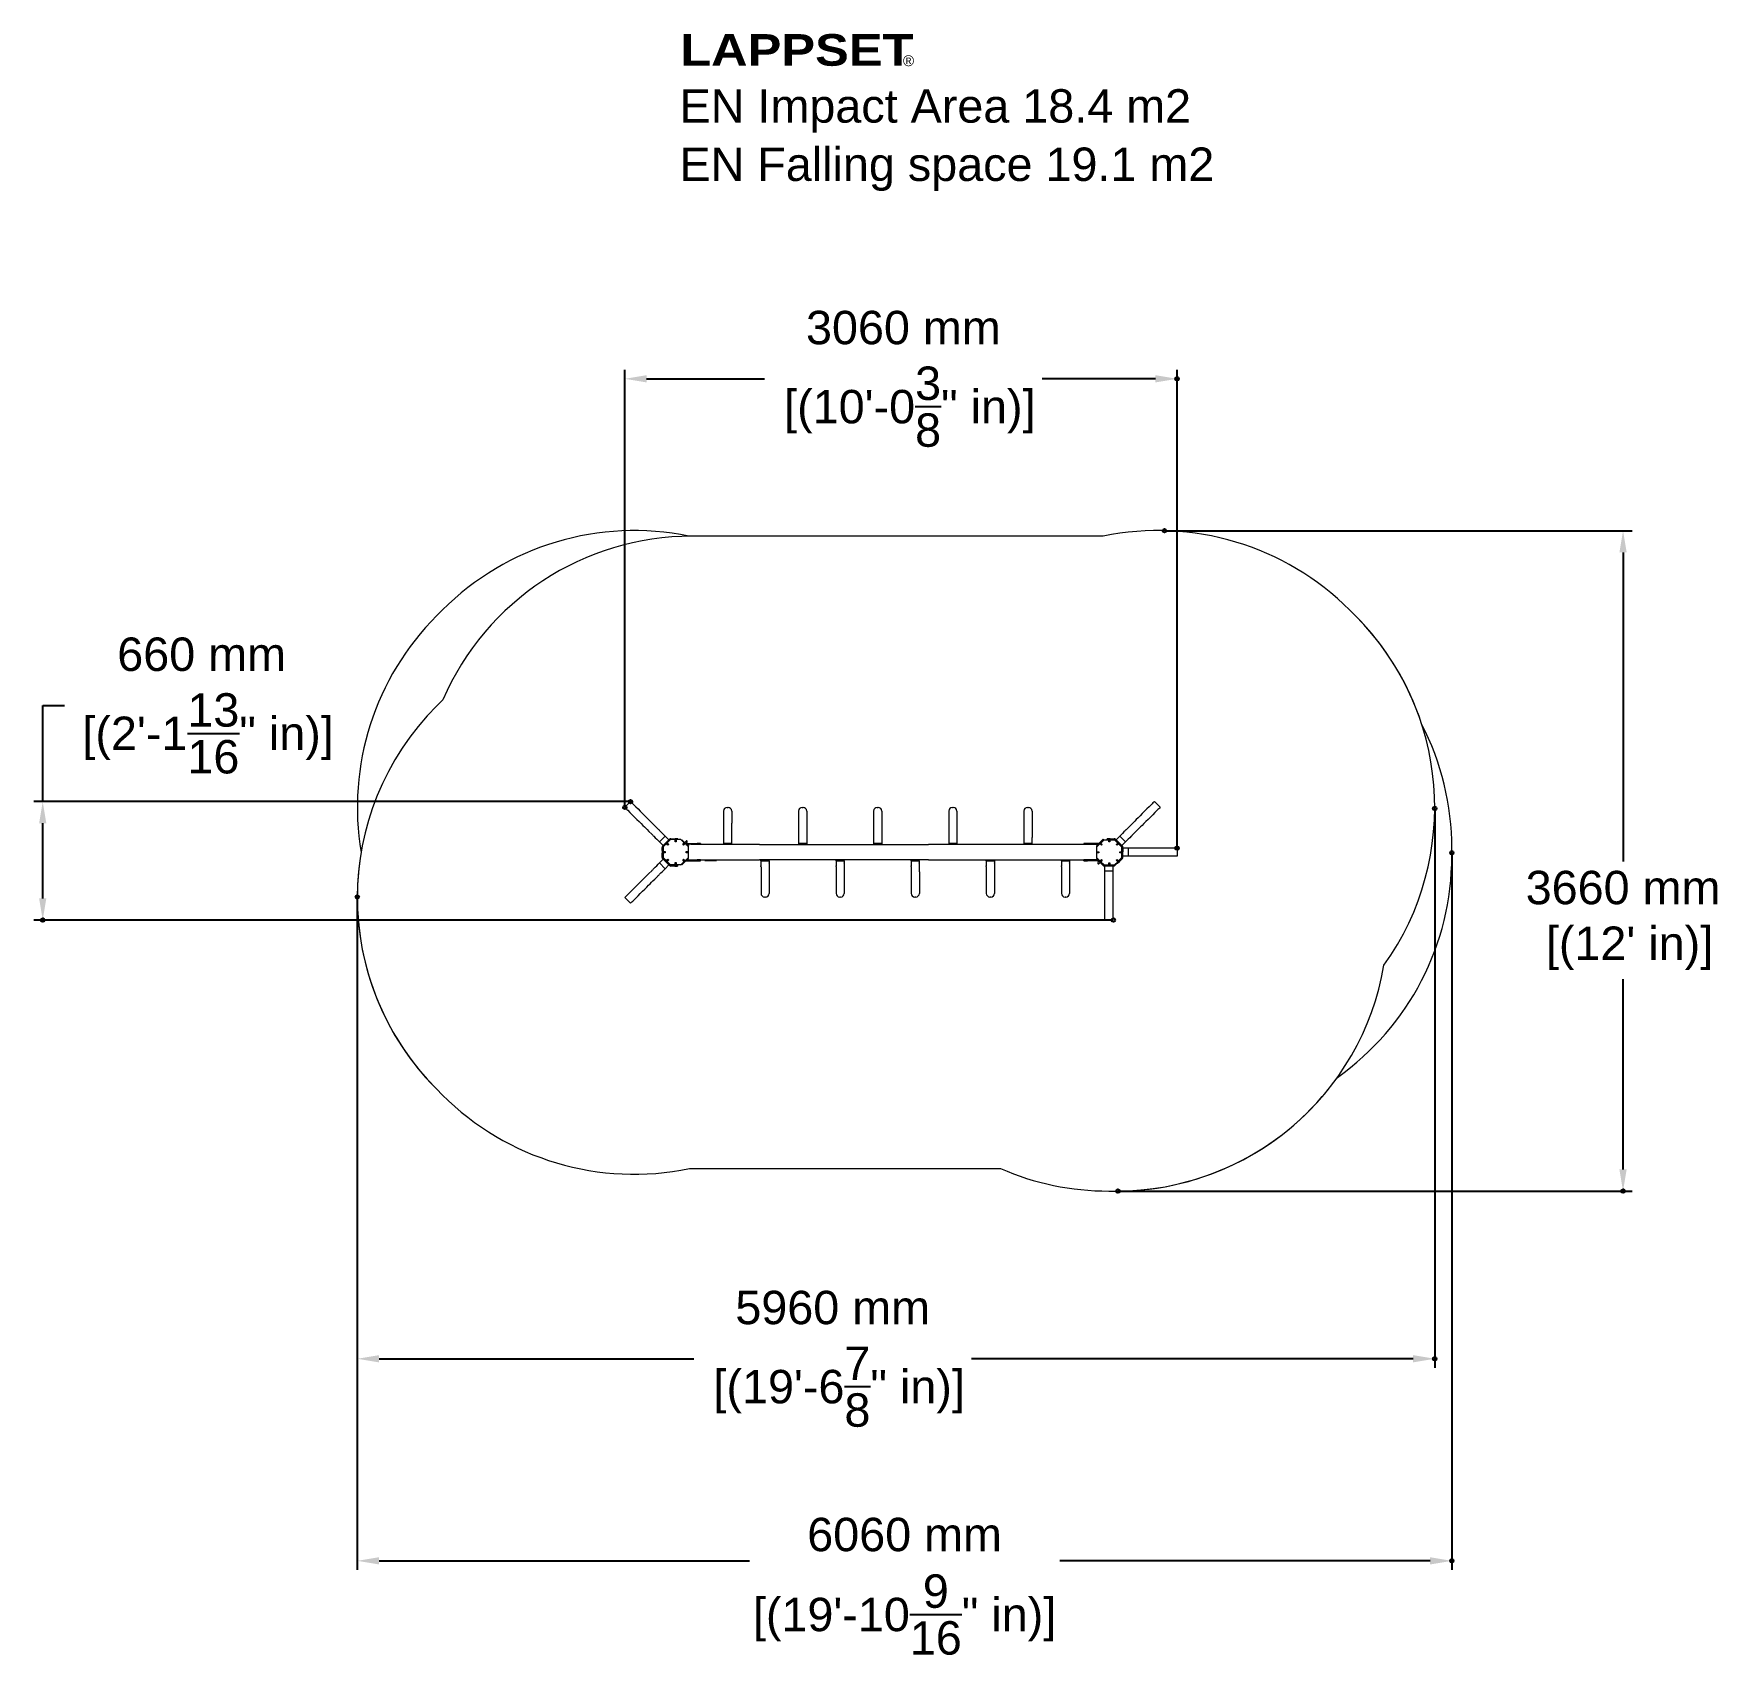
# Model space of a CAD drawing. Extents: x -4680 to 4634, y -4524 to 4501.
import ezdxf

# ---------------------------------------------------------------- set-up
doc = ezdxf.new("R2010")
doc.units = 0
doc.header["$LTSCALE"] = 5
doc.header["$PDMODE"] = 33
doc.header["$PDSIZE"] = 20
for name, color, linetype in [('PRODUCT', 3, 'CONTINUOUS'), ('REFERENCE', 9, 'Continuous'), ('REVIEW_REQUIRED', 30, 'Continuous'), ('SAFETY_ZONE', 1, 'Continuous')]:
    doc.layers.add(name, color=color, linetype=linetype)
doc.styles.add('LG1', font='arial.ttf', dxfattribs={"height": 185})
doc.styles.add('LG2', font='ariblk.ttf', dxfattribs={"height": 185})
doc.dimstyles.new('LG_DIM', dxfattribs={"dimtxt": 185, "dimasz": 120, "dimexe": 50, "dimexo": 1, "dimgap": 50, "dimtad": 1, "dimdec": 0, "dimrnd": 10, "dimtxsty": 'LG1', "dimcen": 2.5, "dimclrt": 4, "dimadec": 4, "dimazin": 3, "dimtfac": 1, "dimtdec": 0, "dimtmove": 0, "dimatfit": 3})

msp = doc.modelspace()

# ---------------------------------------------------------------- texts
at = {"layer": 'REVIEW_REQUIRED', "style": 'LG1'}
msp.add_text('EN Impact Area 18.4 m2', height=185, dxfattribs=at).set_placement((-1106.8, 4008.4))
at = {"layer": 'REVIEW_REQUIRED', "color": 83, "style": 'LG1'}
msp.add_text('EN Falling space 19.1 m2 ', height=185, dxfattribs=at).set_placement((-1107.9, 3685.7))

# ---------------------------------------------------------------- blocks, each defined once
blk = doc.blocks.new('prodnum')
at = {"layer": 'REVIEW_REQUIRED'}
for s, height, style, p in [('LAPPSET', 175, 'LG2', (0, 0)), ('®', 60, 'LG1', (1232.6, -2.3))]:
    blk.add_text(s, height=height, dxfattribs=dict(at, style=style)).set_placement(p)
at = {"layer": 'REVIEW_REQUIRED', "style": 'LG1'}
blk.add_attdef('PRODNUM', (1500, 0), '', height=175, dxfattribs=at)
blk = doc.blocks.new('*D4')
at = {"layer": 'REFERENCE', "color": 0, "transparency": 16777216}
for p in [(3070.7, 212.7), (-2889.9, -277.7), (3070.7, -2833.1)]:
    blk.add_point(p, dxfattribs=at)
at = {"layer": 'REVIEW_REQUIRED', "color": 0, "lineweight": -2, "transparency": 16777216}
for p, q in [((3070.7, 211.7), (3070.7, -2883.1)), ((-2889.9, -278.7), (-2889.9, -2883.1)), ((-2769.9, -2833.1), (-1028.3, -2833.1)), ((2950.7, -2833.1), (508.1, -2833.1))]:
    blk.add_line(p, q, dxfattribs=at)
at = {"layer": 'REVIEW_REQUIRED', "color": 0, "transparency": 16777216}
for points in [[(-2769.9, -2813.1), (-2769.9, -2853.1), (-2889.9, -2833.1)], [(2950.7, -2813.1), (2950.7, -2853.1), (3070.7, -2833.1)]]:
    blk.add_solid(points, dxfattribs=at)
at = {"layer": 'REVIEW_REQUIRED', "color": 4, "transparency": 16777216, "insert": (-260.1, -2833.1), "char_height": 185, "attachment_point": 5, "style": 'LG1'}
blk.add_mtext('\\A1;5960 mm\\P [(19\'-6{\\H1x;\\S7/8;}" in)]', dxfattribs=at)
blk = doc.blocks.new('*D5')
at = {"layer": 'REFERENCE', "color": 0, "transparency": 16777216}
for p in [(1575.6, 1750.1), (1318, -1905.2), (4112.4, -1905.2)]:
    blk.add_point(p, dxfattribs=at)
at = {"layer": 'REVIEW_REQUIRED', "color": 0, "lineweight": -2, "transparency": 16777216}
for p, q in [((1576.6, 1750.1), (4162.4, 1750.1)), ((4112.4, 1630.1), (4112.4, -81.3)), ((4112.4, -1785.2), (4112.4, -732.9)), ((1319, -1905.2), (4162.4, -1905.2))]:
    blk.add_line(p, q, dxfattribs=at)
at = {"layer": 'REVIEW_REQUIRED', "color": 0, "transparency": 16777216}
for points in [[(4092.4, 1630.1), (4132.4, 1630.1), (4112.4, 1750.1)], [(4092.4, -1785.2), (4132.4, -1785.2), (4112.4, -1905.2)]]:
    blk.add_solid(points, dxfattribs=at)
at = {"layer": 'REVIEW_REQUIRED', "color": 4, "transparency": 16777216, "insert": (4112.4, -407.1), "char_height": 185, "attachment_point": 5, "style": 'LG1'}
blk.add_mtext("\\A1;3660 mm\\P [(12' in)]", dxfattribs=at)
blk = doc.blocks.new('*D6')
at = {"layer": 'REFERENCE', "color": 0, "transparency": 16777216}
for p in [(1645.5, 2590.7), (-1410, 218.7), (1645.5, -7)]:
    blk.add_point(p, dxfattribs=at)
at = {"layer": 'REVIEW_REQUIRED', "color": 0, "lineweight": -2, "transparency": 16777216}
for p, q in [((-1410, 219.7), (-1410, 2640.7)), ((1645.5, -6), (1645.5, 2640.7)), ((-1290, 2590.7), (-637.2, 2590.7)), ((1525.5, 2590.7), (899.1, 2590.7))]:
    blk.add_line(p, q, dxfattribs=at)
at = {"layer": 'REVIEW_REQUIRED', "color": 0, "transparency": 16777216}
for points in [[(-1290, 2610.7), (-1290, 2570.7), (-1410, 2590.7)], [(1525.5, 2610.7), (1525.5, 2570.7), (1645.5, 2590.7)]]:
    blk.add_solid(points, dxfattribs=at)
at = {"layer": 'REVIEW_REQUIRED', "color": 4, "transparency": 16777216, "insert": (130.9, 2590.7), "char_height": 185, "attachment_point": 5, "style": 'LG1'}
blk.add_mtext('\\A1;3060 mm\\P [(10\'-0{\\H1x;\\S3/8;}" in)]', dxfattribs=at)
blk = doc.blocks.new('*D7')
at = {"layer": 'REFERENCE', "color": 0, "transparency": 16777216}
for p in [(-1378.1, 250.5), (-4630.4, -405.2), (1292.6, -405.2)]:
    blk.add_point(p, dxfattribs=at)
at = {"layer": 'REVIEW_REQUIRED', "color": 0, "lineweight": -2, "transparency": 16777216}
for p, q in [((-4630.4, 250.5), (-4630.4, 782.6)), ((-4630.4, 782.6), (-4510.4, 782.6)), ((-1379.1, 250.5), (-4680.4, 250.5)), ((-4630.4, -285.2), (-4630.4, 130.5)), ((1291.6, -405.2), (-4680.4, -405.2))]:
    blk.add_line(p, q, dxfattribs=at)
at = {"layer": 'REVIEW_REQUIRED', "color": 0, "transparency": 16777216}
for points in [[(-4650.4, 130.5), (-4610.4, 130.5), (-4630.4, 250.5)], [(-4650.4, -285.2), (-4610.4, -285.2), (-4630.4, -405.2)]]:
    blk.add_solid(points, dxfattribs=at)
at = {"layer": 'REVIEW_REQUIRED', "color": 4, "transparency": 16777216, "insert": (-3751.3, 782.6), "char_height": 185, "attachment_point": 5, "style": 'LG1'}
blk.add_mtext('\\A1;660 mm\\P [(2\'-1{\\H1.000000x;\\S13/16;}" in)]', dxfattribs=at)
blk = doc.blocks.new('*D8')
at = {"layer": 'REFERENCE', "color": 0, "transparency": 16777216}
for p in [(3165.2, -32.4), (-2889.9, -277.7), (3165.2, -3951.6)]:
    blk.add_point(p, dxfattribs=at)
at = {"layer": 'REVIEW_REQUIRED', "color": 0, "lineweight": -2, "transparency": 16777216}
for p, q in [((3165.2, -33.4), (3165.2, -4001.6)), ((-2889.9, -278.7), (-2889.9, -4001.6)), ((-2769.9, -3951.6), (-720.5, -3951.6)), ((3045.2, -3951.6), (995.8, -3951.6))]:
    blk.add_line(p, q, dxfattribs=at)
at = {"layer": 'REVIEW_REQUIRED', "color": 0, "transparency": 16777216}
for points in [[(-2769.9, -3931.6), (-2769.9, -3971.6), (-2889.9, -3951.6)], [(3045.2, -3931.6), (3045.2, -3971.6), (3165.2, -3951.6)]]:
    blk.add_solid(points, dxfattribs=at)
at = {"layer": 'REVIEW_REQUIRED', "color": 4, "transparency": 16777216, "char_height": 185, "attachment_point": 5, "style": 'LG1'}
for s, insert in [('\\A1;6060 mm', (137.7, -3807.1)), ('\\A1;[(19\'-10{\\H1x;\\S9/16;}" in)]', (137.7, -4248.5))]:
    blk.add_mtext(s, dxfattribs=dict(at, insert=insert))

# ---------------------------------------------------------------- dimensions: what is measured, and where the dimension line sits
at = {"layer": 'REVIEW_REQUIRED'}
for base, p1, p2, picture, middle in [((1645.4725, 2590.6651), (-1409.9681, 218.6842), (1645.4725, -6.9582), '*D6', (130.9344, 2590.6651)), ((3070.7, -2833.1), (-2889.9, -277.7), (3070.7, 212.7), '*D4', (-260.1, -2833.1))]:
    dim = msp.add_linear_dim(base=base, p1=p1, p2=p2, dimstyle='LG_DIM', dxfattribs=at)
    dim.commit()
    dim.dimension.update_dxf_attribs({"geometry": picture, "text_midpoint": middle, "dimtype": 160})
for base, p1, p2, picture, middle in [((4112.4, -1905.2), (1575.6, 1750.1), (1318, -1905.2), '*D5', (4112.4, -407.1)), ((-4630.4, -405.2), (-1378.1, 250.5), (1292.6, -405.2), '*D7', (-3751.3, 782.6))]:
    dim = msp.add_linear_dim(base=base, p1=p1, p2=p2, angle=90, dimstyle='LG_DIM', dxfattribs=at)
    dim.commit()
    dim.dimension.update_dxf_attribs({"geometry": picture, "text_midpoint": middle, "dimtype": 160})
dim = msp.add_linear_dim(base=(3165.2, -3951.6), p1=(-2889.9, -277.7), p2=(3165.2, -32.4), dimstyle='LG_DIM', dxfattribs=at)
dim.commit()
dim.dimension.update_dxf_attribs({"geometry": '*D8', "text_midpoint": (137.7, -3951.6)})

# ---------------------------------------------------------------- linework, layer by layer
at = {"layer": 'PRODUCT', "linetype": 'Continuous', "lineweight": 0}
for p, q in [((-1410, 218.9), (-1378.2, 250.8)), ((-844, 218.5), (-843.8, 218.5)), ((-843.8, 218.5), (-838.8, 218.5)), ((-428.9, 218.5), (-428.7, 218.5)), ((-428.7, 218.5), (-423.7, 218.5)), ((-13.5, 218.5), (-13.4, 218.5)), ((-13.4, 218.5), (-8.4, 218.5)), ((402.1, 218.5), (402.3, 218.5)), ((402.3, 218.5), (407.3, 218.5)), ((817.6, 218.5), (817.7, 218.5)), ((817.7, 218.5), (822.7, 218.5)), ((1519.6, 250.8), (1551.4, 218.9)), ((-1218.5, 27.4), (-1186.6, 59.2)), ((-1218.5, 27.4), (-1197.8, 6.8)), ((-1162.8, 41.8), (-1201, 3.6)), ((-1198.2, -0.2), (-1179.9, 18.2)), ((-1166, 38.6), (-1197.8, 6.8)), ((-1186.6, 59.2), (-1166, 38.6)), ((-1171.4, 9.7), (-1179.9, 18.2)), ((-1175.4, 22.2), (-1179.6, 17.9)), ((-1177.7, 16), (-1173.5, 20.2)), ((-1175.6, 22.4), (-1157.2, 40.8)), ((-1175.6, 22.4), (-1167.1, 13.9)), ((-1167.1, 13.9), (-1171.4, 9.7)), ((-1131.2, 40.8), (-1157.2, 40.8)), ((-1155.8, 44.7), (-1132.1, 44.7)), ((-1117.1, 44.7), (-1132.1, 44.7)), ((-1131.2, 28.8), (-1131.2, 40.8)), ((-1131.2, 39.7), (-1125.2, 39.7)), ((-1131.2, 37.7), (-1125.2, 37.7)), ((-1125.2, 28.8), (-1131.2, 28.8)), ((-1099.3, 40.8), (-1125.2, 40.8)), ((-1125.2, 40.8), (-1125.2, 28.8)), ((-1117.1, 44.7), (-1117.1, 40.8)), ((-1097.5, 43.1), (-1099.8, 40.8)), ((-1099.3, 40.8), (-1080.9, 22.4)), ((-1093.9, 39.6), (-1073.6, 19.3)), ((-1089.4, 13.9), (-1080.9, 22.4)), ((-1085.1, 9.7), (-1089.4, 13.9)), ((-1076.6, 18.2), (-1085.1, 9.7)), ((-1082.8, 20.4), (-1078.6, 16.2)), ((-1082.3, 20.9), (-1078.1, 16.7)), ((-1079.1, 24.8), (-1071.5, 32.4)), ((-1076.6, 18.2), (-1058.2, -0.2)), ((-1073.5, 19.1), (-1065.8, 26.8)), ((-1071.5, 18.4), (-1010.7, 18.4)), ((-1071.5, 13.4), (-1051.9, 13.4)), ((-1059.6, 5.5), (-1059.6, 1.1)), ((-664.8, 13.5), (-1046, 13.5)), ((-990.7, 18.4), (-1010.7, 18.4)), ((-990.7, 18.4), (-990.7, 13.5)), ((-864.2, 45.2), (-864.2, 18.5)), ((-864, 18.5), (-864.2, 18.5)), ((-864.2, 18.5), (-864.2, 18.5)), ((-864.2, 18.5), (-864, 18.5)), ((-864.2, 18.5), (-864.2, 18.5)), ((-864.2, 18.5), (-864.2, 13.5)), ((-864, 18.5), (-844, 18.5)), ((-844, 18.5), (-864, 18.5)), ((-839, 18.5), (-844, 18.5)), ((-844, 18.5), (-839, 18.5)), ((-839, 18.5), (-819, 18.5)), ((-819, 18.5), (-839, 18.5)), ((-819, 29.5), (-819, 18.5)), ((-819, 18.5), (-819, 13.5)), ((-664.8, 13.5), (182.2, 13.5)), ((-449.1, 45.2), (-449.1, 18.5)), ((-448.9, 18.5), (-449.1, 18.5)), ((-449.1, 18.5), (-449.1, 18.5)), ((-449.1, 18.5), (-448.9, 18.5)), ((-449.1, 18.5), (-449.1, 18.5)), ((-449.1, 18.5), (-449.1, 13.5)), ((-448.9, 18.5), (-428.9, 18.5)), ((-428.9, 18.5), (-448.9, 18.5)), ((-423.9, 18.5), (-428.9, 18.5)), ((-428.9, 18.5), (-423.9, 18.5)), ((-423.9, 18.5), (-403.9, 18.5)), ((-403.9, 18.5), (-423.9, 18.5)), ((-403.9, 29.5), (-403.9, 18.5)), ((-403.9, 18.5), (-403.9, 13.5)), ((-33.7, 45.2), (-33.7, 18.5)), ((-33.6, 18.5), (-33.7, 18.5)), ((-33.7, 18.5), (-33.7, 18.5)), ((-33.7, 18.5), (-33.6, 18.5)), ((-33.7, 18.5), (-33.7, 18.5)), ((-33.7, 18.5), (-33.7, 13.5)), ((-33.6, 18.5), (-13.5, 18.5)), ((-13.5, 18.5), (-33.6, 18.5)), ((-8.5, 18.5), (-13.5, 18.5)), ((-13.5, 18.5), (-8.5, 18.5)), ((-8.5, 18.5), (11.4, 18.5)), ((11.4, 18.5), (-8.5, 18.5)), ((11.4, 29.5), (11.4, 18.5)), ((11.4, 18.5), (11.4, 13.5)), ((182.2, 13.5), (269.7, 13.5)), ((1200.4, 13.5), (269.7, 13.5)), ((381.9, 45.2), (381.9, 18.5)), ((382.1, 18.5), (381.9, 18.5)), ((381.9, 18.5), (381.9, 18.5)), ((381.9, 18.5), (382.1, 18.5)), ((381.9, 18.5), (381.9, 18.5)), ((381.9, 18.5), (381.9, 13.5)), ((382.1, 18.5), (402.1, 18.5)), ((402.1, 18.5), (382.1, 18.5)), ((407.1, 18.5), (402.1, 18.5)), ((402.1, 18.5), (407.1, 18.5)), ((407.1, 18.5), (427.1, 18.5)), ((427.1, 18.5), (407.1, 18.5)), ((427.1, 29.5), (427.1, 18.5)), ((427.1, 18.5), (427.1, 13.5)), ((797.4, 45.2), (797.4, 18.5)), ((797.5, 18.5), (797.4, 18.5)), ((797.4, 18.5), (797.4, 18.5)), ((797.4, 18.5), (797.5, 18.5)), ((797.4, 18.5), (797.4, 18.5)), ((797.4, 18.5), (797.4, 13.5)), ((797.5, 18.5), (817.6, 18.5)), ((817.6, 18.5), (797.5, 18.5)), ((822.6, 18.5), (817.6, 18.5)), ((817.6, 18.5), (822.6, 18.5)), ((822.6, 18.5), (842.5, 18.5)), ((842.5, 18.5), (822.6, 18.5)), ((842.5, 29.5), (842.5, 18.5)), ((842.5, 18.5), (842.5, 13.5)), ((1129.2, 18.4), (1129.2, 13.5)), ((1149.2, 18.4), (1129.2, 18.4)), ((1210, 18.4), (1149.2, 18.4)), ((1200.1, -1.3), (1218.5, 17.1)), ((1210, 13.4), (1200.4, 13.4)), ((1200.4, -1), (1200.4, 5.5)), ((1232.4, 39.6), (1212.1, 19.3)), ((1236, 36.1), (1215.6, 15.7)), ((1227, 8.6), (1218.5, 17.1)), ((1219.9, 15.7), (1224.1, 20)), ((1222.7, 21.4), (1241.1, 39.7)), ((1222.7, 21.4), (1231.2, 12.9)), ((1231.2, 12.9), (1227, 8.6)), ((1236, 43.1), (1232.4, 39.6)), ((1236, 43.1), (1239.5, 39.6)), ((1236, 36.1), (1239.5, 39.6)), ((1241.1, 39.7), (1267.1, 39.7)), ((1274.2, 44.7), (1259.2, 44.7)), ((1259.2, 39.7), (1259.2, 44.7)), ((1267.1, 27.7), (1267.1, 39.7)), ((1267.1, 39.7), (1273.1, 39.7)), ((1267.1, 37.8), (1273.1, 37.8)), ((1273.1, 27.7), (1267.1, 27.7)), ((1273.1, 39.7), (1299.1, 39.7)), ((1273.1, 39.7), (1273.1, 27.7)), ((1274.2, 44.7), (1297.2, 44.7)), ((1299.1, 39.7), (1317.5, 21.4)), ((1338.9, 0.1), (1300.7, 38.3)), ((1342.4, 3.6), (1304.2, 41.8)), ((1328, 59.2), (1307.4, 38.6)), ((1339.2, 6.8), (1307.4, 38.6)), ((1309, 12.9), (1317.5, 21.4)), ((1313.2, 8.6), (1309, 12.9)), ((1321.7, 17.1), (1313.2, 8.6)), ((1315.9, 19.8), (1320.2, 15.5)), ((1316.4, 22.5), (1316.4, 22.5)), ((1321.7, 17.1), (1340.1, -1.3)), ((1322, 16.8), (1322.1, 16.9)), ((1328, 59.2), (1359.9, 27.4)), ((1359.9, 27.4), (1339.2, 6.8)), ((1339.8, 7.4), (1342.5, 4.6)), ((-1218.5, -89), (-1197.8, -68.4)), ((-1186.6, -120.8), (-1218.5, -89)), ((-1204, -19.4), (-1204, -3.4)), ((-1204, -19.4), (-1204, -34.4)), ((-1204, -19.4), (-1199, -19.4)), ((-1204, -58.1), (-1204, -34.4)), ((-1201, -65.2), (-1162.8, -103.4)), ((-1199, -19.4), (-1199, -3.4)), ((-1199, -34.4), (-1199, -19.4)), ((-1199, -58.1), (-1199, -34.4)), ((-1198.2, -0.2), (-1198.2, -26.2)), ((-1198.2, -26.2), (-1186.2, -26.2)), ((-1186.2, -32.2), (-1198.2, -32.2)), ((-1198.2, -32.2), (-1198.2, -58.2)), ((-1179.9, -76.6), (-1198.2, -58.2)), ((-1197.8, -68.4), (-1166, -100.2)), ((-1197.5, -61.6), (-1159.3, -99.8)), ((-1195.5, -32.2), (-1195.5, -26.2)), ((-1186.2, -26.2), (-1186.2, -32.2)), ((-1180.2, -76.3), (-1181.5, -77.6)), ((-1179.9, -76.6), (-1171.4, -68.1)), ((-1174.1, -79.3), (-1178.3, -75)), ((-1174.5, -81.9), (-1175.9, -83.3)), ((-1167.1, -72.3), (-1175.6, -80.8)), ((-1157.2, -99.2), (-1175.6, -80.8)), ((-1171.4, -68.1), (-1167.1, -72.3)), ((-1131.2, -87.2), (-1125.2, -87.2)), ((-1131.2, -99.2), (-1131.2, -87.2)), ((-1125.2, -87.2), (-1125.2, -99.2)), ((-1080.9, -80.8), (-1099.3, -99.2)), ((-1093.9, -98.8), (-1073.6, -78.5)), ((-1089.4, -72.3), (-1085.1, -68.1)), ((-1080.9, -80.8), (-1089.4, -72.3)), ((-1085.1, -68.1), (-1076.6, -76.6)), ((-1078, -75.2), (-1082.2, -79.5)), ((-1081.9, -79.8), (-1077.7, -75.5)), ((-1058.2, -58.2), (-1076.6, -76.6)), ((-1071.5, -72.6), (-1010.7, -72.6)), ((-1071.5, -77.6), (-1010.7, -77.6)), ((-1070.2, -26.2), (-1058.2, -26.2)), ((-1070.2, -32.2), (-1070.2, -26.2)), ((-1058.2, -32.2), (-1070.2, -32.2)), ((-1060.5, -26.2), (-1060.5, -32.2)), ((-1059.6, -26.2), (-1059.6, -32.2)), ((-1059.6, -59.5), (-1059.6, -64.5)), ((-1059.6, -72.5), (-664.8, -72.5)), ((-1058.2, -26.2), (-1058.2, -0.2)), ((-1058.2, -58.2), (-1058.2, -32.2)), ((-990.7, -72.6), (-1010.7, -72.6)), ((-1010.7, -77.6), (-990.7, -77.6)), ((-990.7, -77.6), (-990.7, -72.6)), ((-967.1, -72.7), (-967.1, -74.7)), ((-902.1, -72.7), (-967.1, -72.7)), ((-967.1, -74.7), (-902.1, -74.7)), ((-902.1, -72.7), (-902.1, -74.7)), ((182.2, -72.5), (-664.8, -72.5)), ((-656.7, -77.5), (-656.7, -72.5)), ((-656.7, -77.5), (-656.7, -77.5)), ((-656.5, -77.5), (-656.7, -77.5)), ((-656.7, -77.5), (-656.7, -104.1)), ((-656.5, -77.5), (-656.7, -77.5)), ((-656.7, -77.5), (-656.7, -77.5)), ((-636.4, -77.5), (-656.5, -77.5)), ((-656.5, -77.5), (-636.4, -77.5)), ((-636.4, -77.5), (-631.4, -77.5)), ((-631.4, -77.5), (-636.4, -77.5)), ((-611.5, -77.5), (-631.4, -77.5)), ((-631.4, -77.5), (-611.5, -77.5)), ((-611.5, -77.5), (-611.5, -72.5)), ((-611.5, -77.5), (-611.5, -88.4)), ((-241.5, -77.5), (-241.5, -72.5)), ((-241.5, -77.5), (-241.5, -77.5)), ((-241.3, -77.5), (-241.5, -77.5)), ((-241.5, -77.5), (-241.5, -104.1)), ((-241.3, -77.5), (-241.5, -77.5)), ((-241.5, -77.5), (-241.5, -77.5)), ((-221.2, -77.5), (-241.3, -77.5)), ((-241.3, -77.5), (-221.2, -77.5)), ((-221.2, -77.5), (-216.2, -77.5)), ((-216.2, -77.5), (-221.2, -77.5)), ((-196.3, -77.5), (-216.2, -77.5)), ((-216.2, -77.5), (-196.3, -77.5)), ((-196.3, -77.5), (-196.3, -72.5)), ((-196.3, -77.5), (-196.3, -88.4)), ((174.1, -77.5), (174.1, -72.5)), ((174.1, -77.5), (174.1, -77.5)), ((174.2, -77.5), (174.1, -77.5)), ((174.1, -77.5), (174.1, -104.1)), ((174.2, -77.5), (174.1, -77.5)), ((174.1, -77.5), (174.1, -77.5)), ((194.3, -77.5), (174.2, -77.5)), ((174.2, -77.5), (194.3, -77.5)), ((269.7, -72.5), (182.2, -72.5)), ((194.3, -77.5), (199.3, -77.5)), ((199.3, -77.5), (194.3, -77.5)), ((219.2, -77.5), (199.3, -77.5)), ((199.3, -77.5), (219.2, -77.5)), ((219.2, -77.5), (219.2, -72.5)), ((219.2, -77.5), (219.2, -88.4)), ((269.7, -72.5), (1200.4, -72.5)), ((589.7, -77.5), (589.7, -72.5)), ((589.7, -77.5), (589.7, -77.5)), ((589.8, -77.5), (589.7, -77.5)), ((589.7, -77.5), (589.7, -104.1)), ((589.8, -77.5), (589.7, -77.5)), ((589.7, -77.5), (589.7, -77.5)), ((609.9, -77.5), (589.8, -77.5)), ((589.8, -77.5), (609.9, -77.5)), ((609.9, -77.5), (614.9, -77.5)), ((614.9, -77.5), (609.9, -77.5)), ((634.8, -77.5), (614.9, -77.5)), ((614.9, -77.5), (634.8, -77.5)), ((634.8, -77.5), (634.8, -72.5)), ((634.8, -77.5), (634.8, -88.4)), ((1005, -77.5), (1005, -72.5)), ((1005, -77.5), (1005, -77.5)), ((1005.2, -77.5), (1005, -77.5)), ((1005, -77.5), (1005, -104.1)), ((1005.2, -77.5), (1005, -77.5)), ((1005, -77.5), (1005, -77.5)), ((1025.2, -77.5), (1005.2, -77.5)), ((1005.2, -77.5), (1025.2, -77.5)), ((1025.2, -77.5), (1030.2, -77.5)), ((1030.2, -77.5), (1025.2, -77.5)), ((1050.2, -77.5), (1030.2, -77.5)), ((1030.2, -77.5), (1050.2, -77.5)), ((1050.2, -77.5), (1050.2, -72.5)), ((1050.2, -77.5), (1050.2, -88.4)), ((1129.2, -77.6), (1129.2, -72.6)), ((1149.2, -72.6), (1129.2, -72.6)), ((1129.2, -77.6), (1149.2, -77.6)), ((1210, -72.6), (1149.2, -72.6)), ((1210, -77.6), (1149.2, -77.6)), ((1200.1, -1.3), (1200.1, -27.3)), ((1200.1, -27.3), (1212.1, -27.3)), ((1200.1, -33.3), (1200.1, -59.3)), ((1212.1, -33.3), (1200.1, -33.3)), ((1218.5, -77.6), (1200.1, -59.3)), ((1200.4, -33.3), (1200.4, -27.3)), ((1200.4, -64.5), (1200.4, -59.6)), ((1202.4, -33.3), (1202.4, -27.3)), ((1213.3, -80.6), (1207.7, -86.2)), ((1209.4, -72.6), (1210.9, -71.1)), ((1210.4, -77.6), (1218, -85.3)), ((1213, -73.2), (1210.9, -71.1)), ((1212.1, -27.3), (1212.1, -33.3)), ((1232.4, -98.8), (1212.1, -78.5)), ((1219, -86.2), (1213.3, -91.9)), ((1236, -95.3), (1215.6, -75)), ((1217.4, -76.5), (1217.3, -76.6)), ((1234.7, -102), (1218, -85.3)), ((1218.5, -77.6), (1227, -69.2)), ((1224.7, -79.9), (1220.5, -75.7)), ((1231.2, -73.4), (1222.7, -81.9)), ((1241.1, -100.3), (1222.7, -81.9)), ((1223, -82.2), (1223, -82.3)), ((1227, -69.2), (1231.2, -73.4)), ((1267.1, -88.3), (1273.1, -88.3)), ((1267.1, -100.3), (1267.1, -88.3)), ((1273.1, -88.3), (1273.1, -100.3)), ((1317.5, -81.9), (1299.1, -100.3)), ((1319.1, -85.8), (1302.9, -102)), ((1309, -73.4), (1313.2, -69.2)), ((1317.5, -81.9), (1309, -73.4)), ((1313.2, -69.2), (1321.7, -77.6)), ((1315.2, -90.9), (1314.6, -90.3)), ((1315.2, -90.9), (1325.8, -80.3)), ((1319.6, -75.5), (1315.3, -79.7)), ((1321, -76.9), (1316.7, -81.1)), ((1319.1, -85.8), (1329.7, -75.2)), ((1340.1, -59.3), (1321.7, -77.6)), ((1342.5, -63.5), (1325.8, -80.3)), ((1326.9, -72.4), (1329.7, -75.2)), ((1328.1, -27.3), (1340.1, -27.3)), ((1328.1, -33.3), (1328.1, -27.3)), ((1340.1, -33.3), (1328.1, -33.3)), ((1337.4, -27.3), (1337.4, -33.3)), ((1340.1, -27.3), (1340.1, -1.3)), ((1340.1, -59.3), (1340.1, -33.3)), ((1340.4, -3.4), (1340.4, -27.1)), ((1340.4, -27.1), (1340.4, -42.1)), ((1345.4, -42.1), (1340.4, -42.1)), ((1340.5, -56.5), (1340.5, -42.1)), ((1345.4, -3.4), (1345.4, -27.1)), ((1345.4, -42.1), (1345.4, -27.1)), ((1345.5, -56.5), (1345.5, -2.5)), ((1374.6, -7), (1345.5, -7)), ((1345.5, -52), (1345.5, -7)), ((1374.6, -52), (1345.5, -52)), ((1374.6, -7), (1374.6, -52)), ((1645.5, -7), (1645.5, -52)), ((-1186.6, -120.8), (-1166, -100.2)), ((-1131.2, -99.2), (-1157.2, -99.2)), ((-1132.8, -101.3), (-1155.8, -101.3)), ((-1132.8, -106.3), (-1155.8, -106.3)), ((-1117.8, -101.3), (-1132.8, -101.3)), ((-1132.8, -106.3), (-1117.8, -106.3)), ((-1125.2, -97.3), (-1131.2, -97.3)), ((-1099.3, -99.2), (-1125.2, -99.2)), ((-1117.8, -101.3), (-1117.8, -106.3)), ((-1097.5, -102.4), (-1100.6, -99.2)), ((1232.4, -98.8), (1236, -102.4)), ((1239.5, -98.8), (1236, -95.3)), ((1236, -102.4), (1239.5, -98.8)), ((1241.1, -100.3), (1267.1, -100.3)), ((1241.8, -104.9), (1295.8, -104.9)), ((1246.3, -134.1), (1246.3, -104.9)), ((1246.3, -104.9), (1291.3, -104.9)), ((1291.3, -134.1), (1246.3, -134.1)), ((1273.1, -97.2), (1267.1, -97.2)), ((1267.1, -99.9), (1273.1, -99.9)), ((1273.1, -100.3), (1299.1, -100.3)), ((1291.3, -134.1), (1291.3, -104.9)), ((-636.3, -277.5), (-636.4, -277.5)), ((-631.3, -277.5), (-636.3, -277.5)), ((-221.1, -277.5), (-221.3, -277.5)), ((-216.1, -277.5), (-221.1, -277.5)), ((194.4, -277.5), (194.3, -277.5)), ((199.4, -277.5), (194.4, -277.5)), ((610, -277.5), (609.9, -277.5)), ((615, -277.5), (610, -277.5)), ((1025.4, -277.5), (1025.2, -277.5)), ((1030.4, -277.5), (1025.4, -277.5)), ((-1378.2, -312.3), (-1410, -280.5)), ((1291.3, -404.9), (1246.3, -404.9))]:
    msp.add_line(p, q, dxfattribs=at)
for centre, radius, start, end in [((-844, 198.5), 20, 90, 179.94559), ((-838.8, 198.5), 20, 359.89587, 90), ((-428.9, 198.5), 20, 90, 179.94559), ((-423.7, 198.5), 20, 359.89587, 90), ((-13.5, 198.5), 20, 90, 179.94559), ((-8.4, 198.5), 20, 359.89587, 90), ((402.1, 198.5), 20, 90, 179.94559), ((407.3, 198.5), 20, 359.89587, 90), ((817.6, 198.5), 20, 90, 179.94559), ((822.7, 198.5), 20, 359.89587, 90), ((-1194, -3.4), 10, 135, 180), ((-1155.8, 34.7), 10, 90, 135), ((-1071.5, 21.4), 3, 225, 270), ((-1071.5, 21.4), 8, 267.35569, 270), ((1210, 21.4), 3, 270, 315), ((1210, 21.4), 8, 270, 315), ((1297.2, 34.7), 10, 45, 90), ((1297.2, 34.7), 5, 45, 55.98524), ((1335.4, -3.4), 5, 34.01476, 45), ((1335.4, -3.4), 10, 0, 45), ((1335.5, -2.5), 10, 0, 45), ((-1194, -58.1), 10, 180, 225), ((-1194, -3.4), 5, 149.19949, 180), ((-1194, -58.1), 5, 180, 225), ((-1071.5, -80.6), 3, 90, 135), ((-1071.5, -80.6), 8, 90, 99.13154), ((1210, -80.6), 8, 45, 90), ((1210, -80.6), 3, 45, 90), ((1335.4, -3.4), 5, 0, 17.85818), ((1335.5, -56.5), 5, 338.2299, 360), ((1335.5, -56.5), 10, 315, 360), ((-1155.8, -96.3), 10, 225, 270), ((-1155.8, -96.3), 5, 225, 270), ((1241.8, -94.9), 10, 225, 270), ((1241.8, -94.9), 5, 238.15675, 256.57936), ((1295.8, -94.9), 10, 270, 315), ((-636.4, -257.5), 20, 180.05441, 270), ((-631.3, -257.5), 20, 270, 0.10413), ((-221.3, -257.5), 20, 180.05441, 270), ((-216.1, -257.5), 20, 270, 0.10413), ((194.3, -257.5), 20, 180.05441, 270), ((199.4, -257.5), 20, 270, 0.10413), ((609.9, -257.5), 20, 180.05441, 270), ((615, -257.5), 20, 270, 0.10413), ((1025.2, -257.5), 20, 180.05441, 270), ((1030.4, -257.5), 20, 270, 0.10413)]:
    msp.add_arc(centre, radius, start, end, dxfattribs=at)
at = {"layer": 'PRODUCT', "linetype": 'Continuous', "lineweight": 0, "extrusion": (0, 0, -1)}
for centre, ratio, start_param in [((-844, 198.5), 0.287518, -0.003303), ((-428.9, 198.5), 0.287518, -0.003303), ((-13.5, 198.5), 0.287518, -0.003303), ((402.1, 198.5), 0.287518, -0.003303), ((817.6, 198.5), 0.287518, -0.003303), ((-844.2, 49.8), 0.2293, -0.00325), ((-429.1, 49.8), 0.2293, -0.00325), ((-13.7, 49.8), 0.2293, -0.00325), ((401.9, 49.8), 0.2293, -0.00325), ((817.4, 49.8), 0.2293, -0.00325)]:
    msp.add_ellipse(centre, major_axis=(-20, 0), ratio=ratio, start_param=start_param, end_param=0, dxfattribs=at)
at = {"layer": 'PRODUCT', "linetype": 'Continuous', "lineweight": 0}
for centre, major_axis, ratio, start_param, end_param in [((-1068.6, 29.6), (2.83, -2.83), 0.994072, 0, 3.141593), ((-839, 31.2), (20, 0), 0.034163, 0, 0.003165), ((-423.9, 31.2), (20, 0), 0.034163, 0, 0.003165), ((-8.6, 31.2), (20, 0), 0.034163, 0, 0.003165), ((407.1, 31.2), (20, 0), 0.034163, 0, 0.003165), ((822.5, 31.2), (20, 0), 0.034163, 0, 0.003165), ((-631.5, -90.1), (20, 0), 0.034163, -0.003165, 0), ((-216.3, -90.1), (20, 0), 0.034163, -0.003165, 0), ((199.2, -90.1), (20, 0), 0.034163, -0.003165, 0), ((614.8, -90.1), (20, 0), 0.034163, -0.003165, 0), ((1030.2, -90.1), (20, 0), 0.034163, -0.003165, 0), ((1210.5, -89.1), (-2.83, 2.83), 0.994072, 0, 3.141593), ((-636.7, -108.7), (-20, 0), 0.2293, -0.00325, 0), ((-221.5, -108.7), (-20, 0), 0.2293, -0.00325, 0), ((194.1, -108.7), (-20, 0), 0.2293, -0.00325, 0), ((609.7, -108.7), (-20, 0), 0.2293, -0.00325, 0), ((1025, -108.7), (-20, 0), 0.2293, -0.00325, 0), ((-636.4, -257.5), (-20, 0), 0.287518, -0.003303, 0), ((-221.3, -257.5), (-20, 0), 0.287518, -0.003303, 0), ((194.3, -257.5), (-20, 0), 0.287518, -0.003303, 0), ((609.9, -257.5), (-20, 0), 0.287518, -0.003303, 0), ((1025.2, -257.5), (-20, 0), 0.287518, -0.003303, 0)]:
    msp.add_ellipse(centre, major_axis=major_axis, ratio=ratio, start_param=start_param, end_param=end_param, dxfattribs=at)
for points, knots in [([(-1410, 218.9), (-1405, 214), (-1370, 179), (-1297.1, 106.1), (-1285.1, 94.1), (-1245.1, 54.1), (-1227.7, 36.7), (-1218.5, 27.4)], [0.0423278, 0.0423278, 0.0423278, 0.0423278, 0.1177212, 0.5235664, 0.7650977, 0.8006124, 0.8787141, 0.8787141, 0.8787141, 0.8787141]), ([(-1378.2, 250.8), (-1373.2, 245.8), (-1338.2, 210.8), (-1265.3, 137.9), (-1253.3, 125.9), (-1213.3, 85.9), (-1195.9, 68.5), (-1186.6, 59.2)], [0.0423278, 0.0423278, 0.0423278, 0.0423278, 0.1177212, 0.5235664, 0.7650977, 0.8006124, 0.8787141, 0.8787141, 0.8787141, 0.8787141]), ([(-864, 198.5), (-864, 195.3), (-864, 192), (-864, 185.5), (-864, 182.3), (-864, 175.9), (-864, 172.8), (-864, 166.6), (-864, 163.6), (-864, 157.5), (-864, 154.5), (-864.1, 148.5), (-864.1, 145.6), (-864.1, 139.6), (-864.1, 136.6), (-864.1, 130.6), (-864.1, 127.6), (-864.1, 118.6), (-864.1, 112.5), (-864.1, 103.3), (-864.1, 100.3), (-864.1, 94.1), (-864.1, 91), (-864.2, 84.8), (-864.2, 81.7), (-864.2, 75.5), (-864.2, 72.3), (-864.2, 66), (-864.2, 62.8), (-864.2, 58), (-864.2, 56.4), (-864.2, 53.1), (-864.2, 51.5), (-864.2, 49.8)], [0, 0, 0, 0, 0.0102975, 0.0102975, 0.0205951, 0.0205951, 0.0308926, 0.0308926, 0.0411901, 0.0411901, 0.0514877, 0.0514877, 0.0617852, 0.0617852, 0.0720827, 0.0720827, 0.0823802, 0.0823802, 0.1029753, 0.1029753, 0.1132728, 0.1132728, 0.1235704, 0.1235704, 0.1338679, 0.1338679, 0.1441654, 0.1441654, 0.154463, 0.154463, 0.1596117, 0.1596117, 0.1647605, 0.1647605, 0.1647605, 0.1647605]), ([(-818.8, 198.5), (-818.9, 195.3), (-818.9, 192.1), (-818.9, 187.2), (-818.9, 185.6), (-818.9, 182.3), (-818.9, 180.7), (-818.9, 177.4), (-818.9, 175.7), (-818.9, 172.4), (-818.9, 170.8), (-818.9, 167.5), (-818.9, 165.8), (-818.9, 162.5), (-818.9, 160.8), (-818.9, 157.4), (-818.9, 155.7), (-818.9, 152.3), (-818.9, 150.5), (-818.9, 145.4), (-818.9, 141.9), (-818.9, 135), (-818.9, 131.5), (-819, 124.5), (-819, 121.1), (-819, 115.8), (-819, 114.1), (-819, 110.6), (-819, 108.8), (-819, 103.6), (-819, 100), (-819, 93), (-819, 89.4), (-819, 82.3), (-819, 78.7), (-819, 71.6), (-819, 67.9), (-819, 60.7), (-819, 57.1), (-819, 49.8), (-819, 46.1), (-819, 40.6), (-819, 38.7), (-819, 35), (-819, 33.1), (-819, 31.2)], [0.0000838, 0.0000838, 0.0000838, 0.0000838, 0.0111588, 0.0111588, 0.0167382, 0.0167382, 0.0223176, 0.0223176, 0.027897, 0.027897, 0.0334764, 0.0334764, 0.0390558, 0.0390558, 0.0446352, 0.0446352, 0.0502146, 0.0502146, 0.0557939, 0.0557939, 0.0669527, 0.0669527, 0.0781115, 0.0781115, 0.0892703, 0.0892703, 0.0948497, 0.0948497, 0.1004291, 0.1004291, 0.1115879, 0.1115879, 0.1227467, 0.1227467, 0.1339055, 0.1339055, 0.1450643, 0.1450643, 0.1562231, 0.1562231, 0.1673818, 0.1673818, 0.1729612, 0.1729612, 0.1785406, 0.1785406, 0.1785406, 0.1785406]), ([(-448.9, 198.5), (-448.9, 195.3), (-448.9, 192), (-448.9, 185.5), (-448.9, 182.3), (-448.9, 175.9), (-448.9, 172.8), (-448.9, 166.6), (-448.9, 163.6), (-448.9, 157.5), (-448.9, 154.5), (-448.9, 148.5), (-449, 145.6), (-449, 139.6), (-449, 136.6), (-449, 130.6), (-449, 127.6), (-449, 118.6), (-449, 112.5), (-449, 103.3), (-449, 100.3), (-449, 94.1), (-449, 91), (-449, 84.8), (-449.1, 81.7), (-449.1, 75.5), (-449.1, 72.3), (-449.1, 66), (-449.1, 62.8), (-449.1, 58), (-449.1, 56.4), (-449.1, 53.1), (-449.1, 51.5), (-449.1, 49.8)], [0, 0, 0, 0, 0.0102975, 0.0102975, 0.0205951, 0.0205951, 0.0308926, 0.0308926, 0.0411901, 0.0411901, 0.0514877, 0.0514877, 0.0617852, 0.0617852, 0.0720827, 0.0720827, 0.0823802, 0.0823802, 0.1029753, 0.1029753, 0.1132728, 0.1132728, 0.1235704, 0.1235704, 0.1338679, 0.1338679, 0.1441654, 0.1441654, 0.154463, 0.154463, 0.1596117, 0.1596117, 0.1647605, 0.1647605, 0.1647605, 0.1647605]), ([(-403.7, 198.5), (-403.7, 195.3), (-403.7, 192.1), (-403.8, 187.2), (-403.8, 185.6), (-403.8, 182.3), (-403.8, 180.7), (-403.8, 177.4), (-403.8, 175.7), (-403.8, 172.4), (-403.8, 170.8), (-403.8, 167.5), (-403.8, 165.8), (-403.8, 162.5), (-403.8, 160.8), (-403.8, 157.4), (-403.8, 155.7), (-403.8, 152.3), (-403.8, 150.5), (-403.8, 145.4), (-403.8, 141.9), (-403.8, 135), (-403.8, 131.5), (-403.8, 124.5), (-403.8, 121.1), (-403.9, 115.8), (-403.9, 114.1), (-403.9, 110.6), (-403.9, 108.8), (-403.9, 103.6), (-403.9, 100), (-403.9, 93), (-403.9, 89.4), (-403.9, 82.3), (-403.9, 78.7), (-403.9, 71.6), (-403.9, 67.9), (-403.9, 60.7), (-403.9, 57.1), (-403.9, 49.8), (-403.9, 46.1), (-403.9, 40.6), (-403.9, 38.7), (-403.9, 35), (-403.9, 33.1), (-403.9, 31.2)], [0.0000838, 0.0000838, 0.0000838, 0.0000838, 0.0111588, 0.0111588, 0.0167382, 0.0167382, 0.0223176, 0.0223176, 0.027897, 0.027897, 0.0334764, 0.0334764, 0.0390558, 0.0390558, 0.0446352, 0.0446352, 0.0502146, 0.0502146, 0.0557939, 0.0557939, 0.0669527, 0.0669527, 0.0781115, 0.0781115, 0.0892703, 0.0892703, 0.0948497, 0.0948497, 0.1004291, 0.1004291, 0.1115879, 0.1115879, 0.1227467, 0.1227467, 0.1339055, 0.1339055, 0.1450643, 0.1450643, 0.1562231, 0.1562231, 0.1673818, 0.1673818, 0.1729612, 0.1729612, 0.1785406, 0.1785406, 0.1785406, 0.1785406]), ([(-33.5, 198.5), (-33.5, 195.3), (-33.5, 192), (-33.5, 185.5), (-33.5, 182.3), (-33.6, 175.9), (-33.6, 172.8), (-33.6, 166.6), (-33.6, 163.6), (-33.6, 157.5), (-33.6, 154.5), (-33.6, 148.5), (-33.6, 145.6), (-33.6, 139.6), (-33.6, 136.6), (-33.6, 130.6), (-33.6, 127.6), (-33.7, 118.6), (-33.7, 112.5), (-33.7, 103.3), (-33.7, 100.3), (-33.7, 94.1), (-33.7, 91), (-33.7, 84.8), (-33.7, 81.7), (-33.7, 75.5), (-33.7, 72.3), (-33.7, 66), (-33.7, 62.8), (-33.7, 58), (-33.7, 56.4), (-33.7, 53.1), (-33.7, 51.5), (-33.7, 49.8)], [0, 0, 0, 0, 0.0102975, 0.0102975, 0.0205951, 0.0205951, 0.0308926, 0.0308926, 0.0411901, 0.0411901, 0.0514877, 0.0514877, 0.0617852, 0.0617852, 0.0720827, 0.0720827, 0.0823802, 0.0823802, 0.1029753, 0.1029753, 0.1132728, 0.1132728, 0.1235704, 0.1235704, 0.1338679, 0.1338679, 0.1441654, 0.1441654, 0.154463, 0.154463, 0.1596117, 0.1596117, 0.1647605, 0.1647605, 0.1647605, 0.1647605]), ([(11.6, 198.5), (11.6, 195.3), (11.6, 192.1), (11.6, 187.2), (11.6, 185.6), (11.6, 182.3), (11.6, 180.7), (11.6, 177.4), (11.6, 175.7), (11.6, 172.4), (11.6, 170.8), (11.6, 167.5), (11.6, 165.8), (11.5, 162.5), (11.5, 160.8), (11.5, 157.4), (11.5, 155.7), (11.5, 152.3), (11.5, 150.5), (11.5, 145.4), (11.5, 141.9), (11.5, 135), (11.5, 131.5), (11.5, 124.5), (11.5, 121.1), (11.5, 115.8), (11.5, 114.1), (11.5, 110.6), (11.5, 108.8), (11.5, 103.6), (11.5, 100), (11.5, 93), (11.5, 89.4), (11.5, 82.3), (11.5, 78.7), (11.4, 71.6), (11.4, 67.9), (11.4, 60.7), (11.4, 57.1), (11.4, 49.8), (11.4, 46.1), (11.4, 40.6), (11.4, 38.7), (11.4, 35), (11.4, 33.1), (11.4, 31.2)], [0.0000838, 0.0000838, 0.0000838, 0.0000838, 0.0111588, 0.0111588, 0.0167382, 0.0167382, 0.0223176, 0.0223176, 0.027897, 0.027897, 0.0334764, 0.0334764, 0.0390558, 0.0390558, 0.0446352, 0.0446352, 0.0502146, 0.0502146, 0.0557939, 0.0557939, 0.0669527, 0.0669527, 0.0781115, 0.0781115, 0.0892703, 0.0892703, 0.0948497, 0.0948497, 0.1004291, 0.1004291, 0.1115879, 0.1115879, 0.1227467, 0.1227467, 0.1339055, 0.1339055, 0.1450643, 0.1450643, 0.1562231, 0.1562231, 0.1673818, 0.1673818, 0.1729612, 0.1729612, 0.1785406, 0.1785406, 0.1785406, 0.1785406]), ([(382.1, 198.5), (382.1, 195.3), (382.1, 192), (382.1, 185.5), (382.1, 182.3), (382.1, 175.9), (382.1, 172.8), (382.1, 166.6), (382.1, 163.6), (382.1, 157.5), (382.1, 154.5), (382, 148.5), (382, 145.6), (382, 139.6), (382, 136.6), (382, 130.6), (382, 127.6), (382, 118.6), (382, 112.5), (382, 103.3), (382, 100.3), (382, 94.1), (382, 91), (381.9, 84.8), (381.9, 81.7), (381.9, 75.5), (381.9, 72.3), (381.9, 66), (381.9, 62.8), (381.9, 58), (381.9, 56.4), (381.9, 53.1), (381.9, 51.5), (381.9, 49.8)], [0, 0, 0, 0, 0.0102975, 0.0102975, 0.0205951, 0.0205951, 0.0308926, 0.0308926, 0.0411901, 0.0411901, 0.0514877, 0.0514877, 0.0617852, 0.0617852, 0.0720827, 0.0720827, 0.0823802, 0.0823802, 0.1029753, 0.1029753, 0.1132728, 0.1132728, 0.1235704, 0.1235704, 0.1338679, 0.1338679, 0.1441654, 0.1441654, 0.154463, 0.154463, 0.1596117, 0.1596117, 0.1647605, 0.1647605, 0.1647605, 0.1647605]), ([(427.3, 198.5), (427.3, 195.3), (427.2, 192.1), (427.2, 187.2), (427.2, 185.6), (427.2, 182.3), (427.2, 180.7), (427.2, 177.4), (427.2, 175.7), (427.2, 172.4), (427.2, 170.8), (427.2, 167.5), (427.2, 165.8), (427.2, 162.5), (427.2, 160.8), (427.2, 157.4), (427.2, 155.7), (427.2, 152.3), (427.2, 150.5), (427.2, 145.4), (427.2, 141.9), (427.2, 135), (427.2, 131.5), (427.1, 124.5), (427.1, 121.1), (427.1, 115.8), (427.1, 114.1), (427.1, 110.6), (427.1, 108.8), (427.1, 103.6), (427.1, 100), (427.1, 93), (427.1, 89.4), (427.1, 82.3), (427.1, 78.7), (427.1, 71.6), (427.1, 67.9), (427.1, 60.7), (427.1, 57.1), (427.1, 49.8), (427.1, 46.1), (427.1, 40.6), (427.1, 38.7), (427.1, 35), (427.1, 33.1), (427.1, 31.2)], [0.0000838, 0.0000838, 0.0000838, 0.0000838, 0.0111588, 0.0111588, 0.0167382, 0.0167382, 0.0223176, 0.0223176, 0.027897, 0.027897, 0.0334764, 0.0334764, 0.0390558, 0.0390558, 0.0446352, 0.0446352, 0.0502146, 0.0502146, 0.0557939, 0.0557939, 0.0669527, 0.0669527, 0.0781115, 0.0781115, 0.0892703, 0.0892703, 0.0948497, 0.0948497, 0.1004291, 0.1004291, 0.1115879, 0.1115879, 0.1227467, 0.1227467, 0.1339055, 0.1339055, 0.1450643, 0.1450643, 0.1562231, 0.1562231, 0.1673818, 0.1673818, 0.1729612, 0.1729612, 0.1785406, 0.1785406, 0.1785406, 0.1785406]), ([(797.6, 198.5), (797.6, 195.3), (797.6, 192), (797.6, 185.5), (797.6, 182.3), (797.6, 175.9), (797.6, 172.8), (797.5, 166.6), (797.5, 163.6), (797.5, 157.5), (797.5, 154.5), (797.5, 148.5), (797.5, 145.6), (797.5, 139.6), (797.5, 136.6), (797.5, 130.6), (797.5, 127.6), (797.5, 118.6), (797.5, 112.5), (797.4, 103.3), (797.4, 100.3), (797.4, 94.1), (797.4, 91), (797.4, 84.8), (797.4, 81.7), (797.4, 75.5), (797.4, 72.3), (797.4, 66), (797.4, 62.8), (797.4, 58), (797.4, 56.4), (797.4, 53.1), (797.4, 51.5), (797.4, 49.8)], [0, 0, 0, 0, 0.0102975, 0.0102975, 0.0205951, 0.0205951, 0.0308926, 0.0308926, 0.0411901, 0.0411901, 0.0514877, 0.0514877, 0.0617852, 0.0617852, 0.0720827, 0.0720827, 0.0823802, 0.0823802, 0.1029753, 0.1029753, 0.1132728, 0.1132728, 0.1235704, 0.1235704, 0.1338679, 0.1338679, 0.1441654, 0.1441654, 0.154463, 0.154463, 0.1596117, 0.1596117, 0.1647605, 0.1647605, 0.1647605, 0.1647605]), ([(842.7, 198.5), (842.7, 195.3), (842.7, 192.1), (842.7, 187.2), (842.7, 185.6), (842.7, 182.3), (842.7, 180.7), (842.7, 177.4), (842.7, 175.7), (842.7, 172.4), (842.7, 170.8), (842.7, 167.5), (842.7, 165.8), (842.7, 162.5), (842.7, 160.8), (842.7, 157.4), (842.7, 155.7), (842.7, 152.3), (842.7, 150.5), (842.6, 145.4), (842.6, 141.9), (842.6, 135), (842.6, 131.5), (842.6, 124.5), (842.6, 121.1), (842.6, 115.8), (842.6, 114.1), (842.6, 110.6), (842.6, 108.8), (842.6, 103.6), (842.6, 100), (842.6, 93), (842.6, 89.4), (842.6, 82.3), (842.6, 78.7), (842.6, 71.6), (842.6, 67.9), (842.6, 60.7), (842.6, 57.1), (842.6, 49.8), (842.6, 46.1), (842.5, 40.6), (842.5, 38.7), (842.5, 35), (842.5, 33.1), (842.5, 31.2)], [0.0000838, 0.0000838, 0.0000838, 0.0000838, 0.0111588, 0.0111588, 0.0167382, 0.0167382, 0.0223176, 0.0223176, 0.027897, 0.027897, 0.0334764, 0.0334764, 0.0390558, 0.0390558, 0.0446352, 0.0446352, 0.0502146, 0.0502146, 0.0557939, 0.0557939, 0.0669527, 0.0669527, 0.0781115, 0.0781115, 0.0892703, 0.0892703, 0.0948497, 0.0948497, 0.1004291, 0.1004291, 0.1115879, 0.1115879, 0.1227467, 0.1227467, 0.1339055, 0.1339055, 0.1450643, 0.1450643, 0.1562231, 0.1562231, 0.1673818, 0.1673818, 0.1729612, 0.1729612, 0.1785406, 0.1785406, 0.1785406, 0.1785406]), ([(1519.6, 250.8), (1514.6, 245.8), (1479.6, 210.8), (1406.7, 137.9), (1394.7, 125.9), (1354.7, 85.9), (1337.3, 68.5), (1328, 59.2)], [0.0423278, 0.0423278, 0.0423278, 0.0423278, 0.1177212, 0.5235664, 0.7650977, 0.8006124, 0.8787141, 0.8787141, 0.8787141, 0.8787141]), ([(1551.4, 218.9), (1546.4, 214), (1511.4, 179), (1438.5, 106.1), (1426.5, 94.1), (1386.5, 54.1), (1369.1, 36.7), (1359.9, 27.4)], [0.0423278, 0.0423278, 0.0423278, 0.0423278, 0.1177212, 0.5235664, 0.7650977, 0.8006124, 0.8787141, 0.8787141, 0.8787141, 0.8787141]), ([(-1059.6, 5.5), (-1059.6, 6.1), (-1059.6, 6.6), (-1059.6, 7.4), (-1059.6, 7.7), (-1059.6, 8.2), (-1059.6, 8.4), (-1059.6, 9.1), (-1059.6, 9.6), (-1059.6, 10.3), (-1059.6, 10.5), (-1059.6, 10.9), (-1059.6, 11.1), (-1059.6, 11.6), (-1059.6, 11.9), (-1059.6, 12.5), (-1059.6, 12.8), (-1059.6, 13.1), (-1059.6, 13.1), (-1059.6, 13.3), (-1059.6, 13.3), (-1059.6, 13.4)], [0, 0, 0, 0, 0.00159454, 0.00159454, 0.0023918, 0.0023918, 0.00318907, 0.00318907, 0.00478361, 0.00478361, 0.00558088, 0.00558088, 0.00637815, 0.00637815, 0.00797268, 0.00797268, 0.00956722, 0.00956722, 0.01036449, 0.01036449, 0.01108678, 0.01108678, 0.01108678, 0.01108678]), ([(-864.2, 49.8), (-864.2, 49.5), (-864.2, 49.2), (-864.2, 48.6), (-864.2, 48.3), (-864.2, 47.7), (-864.2, 47.4), (-864.2, 46.7), (-864.2, 46.4), (-864.2, 45.8), (-864.2, 45.5), (-864.2, 45.2)], [1.3394371, 1.3394371, 1.3394371, 1.3394371, 1.385709, 1.385709, 1.4319808, 1.4319808, 1.4782527, 1.4782527, 1.5245245, 1.5245245, 1.5707963, 1.5707963, 1.5707963, 1.5707963]), ([(-819, 31.2), (-819, 31.1), (-819, 31), (-819, 30.8), (-819, 30.6), (-819, 30.4), (-819, 30.3), (-819, 30.1), (-819, 30), (-819, 29.7), (-819, 29.6), (-819, 29.5)], [1.536627, 1.536627, 1.536627, 1.536627, 1.54346086, 1.54346086, 1.55029473, 1.55029473, 1.5571286, 1.5571286, 1.56396246, 1.56396246, 1.57079633, 1.57079633, 1.57079633, 1.57079633]), ([(-449.1, 49.8), (-449.1, 49.5), (-449.1, 49.2), (-449.1, 48.6), (-449.1, 48.3), (-449.1, 47.7), (-449.1, 47.4), (-449.1, 46.7), (-449.1, 46.4), (-449.1, 45.8), (-449.1, 45.5), (-449.1, 45.2)], [1.3394371, 1.3394371, 1.3394371, 1.3394371, 1.385709, 1.385709, 1.4319808, 1.4319808, 1.4782527, 1.4782527, 1.5245245, 1.5245245, 1.5707963, 1.5707963, 1.5707963, 1.5707963]), ([(-403.9, 31.2), (-403.9, 31.1), (-403.9, 31), (-403.9, 30.8), (-403.9, 30.6), (-403.9, 30.4), (-403.9, 30.3), (-403.9, 30.1), (-403.9, 30), (-403.9, 29.7), (-403.9, 29.6), (-403.9, 29.5)], [1.536627, 1.536627, 1.536627, 1.536627, 1.54346086, 1.54346086, 1.55029473, 1.55029473, 1.5571286, 1.5571286, 1.56396246, 1.56396246, 1.57079633, 1.57079633, 1.57079633, 1.57079633]), ([(-33.7, 49.8), (-33.7, 49.5), (-33.7, 49.2), (-33.7, 48.6), (-33.7, 48.3), (-33.7, 47.7), (-33.7, 47.4), (-33.7, 46.7), (-33.7, 46.4), (-33.7, 45.8), (-33.7, 45.5), (-33.7, 45.2)], [1.3394371, 1.3394371, 1.3394371, 1.3394371, 1.385709, 1.385709, 1.4319808, 1.4319808, 1.4782527, 1.4782527, 1.5245245, 1.5245245, 1.5707963, 1.5707963, 1.5707963, 1.5707963]), ([(11.4, 31.2), (11.4, 31.1), (11.4, 31), (11.4, 30.8), (11.4, 30.6), (11.4, 30.4), (11.4, 30.3), (11.4, 30.1), (11.4, 30), (11.4, 29.7), (11.4, 29.6), (11.4, 29.5)], [1.536627, 1.536627, 1.536627, 1.536627, 1.54346086, 1.54346086, 1.55029473, 1.55029473, 1.5571286, 1.5571286, 1.56396246, 1.56396246, 1.57079633, 1.57079633, 1.57079633, 1.57079633]), ([(381.9, 49.8), (381.9, 49.5), (381.9, 49.2), (381.9, 48.6), (381.9, 48.3), (381.9, 47.7), (381.9, 47.4), (381.9, 46.7), (381.9, 46.4), (381.9, 45.8), (381.9, 45.5), (381.9, 45.2)], [1.3394371, 1.3394371, 1.3394371, 1.3394371, 1.385709, 1.385709, 1.4319808, 1.4319808, 1.4782527, 1.4782527, 1.5245245, 1.5245245, 1.5707963, 1.5707963, 1.5707963, 1.5707963]), ([(427.1, 31.2), (427.1, 31.1), (427.1, 31), (427.1, 30.8), (427.1, 30.6), (427.1, 30.4), (427.1, 30.3), (427.1, 30.1), (427.1, 30), (427.1, 29.7), (427.1, 29.6), (427.1, 29.5)], [1.536627, 1.536627, 1.536627, 1.536627, 1.54346086, 1.54346086, 1.55029473, 1.55029473, 1.5571286, 1.5571286, 1.56396246, 1.56396246, 1.57079633, 1.57079633, 1.57079633, 1.57079633]), ([(797.4, 49.8), (797.4, 49.5), (797.4, 49.2), (797.4, 48.6), (797.4, 48.3), (797.4, 47.7), (797.4, 47.4), (797.4, 46.7), (797.4, 46.4), (797.4, 45.8), (797.4, 45.5), (797.4, 45.2)], [1.3394371, 1.3394371, 1.3394371, 1.3394371, 1.385709, 1.385709, 1.4319808, 1.4319808, 1.4782527, 1.4782527, 1.5245245, 1.5245245, 1.5707963, 1.5707963, 1.5707963, 1.5707963]), ([(842.5, 31.2), (842.5, 31.1), (842.5, 31), (842.5, 30.8), (842.5, 30.6), (842.5, 30.4), (842.5, 30.3), (842.5, 30.1), (842.5, 30), (842.5, 29.7), (842.5, 29.6), (842.5, 29.5)], [1.536627, 1.536627, 1.536627, 1.536627, 1.54346086, 1.54346086, 1.55029473, 1.55029473, 1.5571286, 1.5571286, 1.56396246, 1.56396246, 1.57079633, 1.57079633, 1.57079633, 1.57079633]), ([(1200.4, 13.5), (1200.4, 13.5), (1200.4, 13.5), (1200.4, 13.3), (1200.4, 13.3), (1200.4, 13.1), (1200.4, 13), (1200.4, 12.7), (1200.4, 12.5), (1200.4, 11.9), (1200.4, 11.6), (1200.4, 10.8), (1200.4, 10.4), (1200.4, 9.8), (1200.4, 9.6), (1200.4, 9.1), (1200.4, 8.6), (1200.4, 8.1), (1200.4, 7.6), (1200.4, 7.4), (1200.4, 6.6), (1200.4, 6.1), (1200.4, 5.5)], [0, 0, 0, 0, 0.00156349, 0.00156349, 0.00234524, 0.00234524, 0.00312698, 0.00312698, 0.00469047, 0.00469047, 0.00625396, 0.00625396, 0.00781745, 0.00781745, 0.0085992, 0.0085992, 0.00938094, 0.01016269, 0.01016269, 0.01094443, 0.01094443, 0.01250793, 0.01250793, 0.01250793, 0.01250793]), ([(-1410, -280.5), (-1405, -275.5), (-1370, -240.5), (-1297.1, -167.6), (-1285.1, -155.7), (-1245.1, -115.6), (-1227.7, -98.2), (-1218.5, -89)], [0.0423278, 0.0423278, 0.0423278, 0.0423278, 0.1177212, 0.5235664, 0.7650977, 0.8006124, 0.8787141, 0.8787141, 0.8787141, 0.8787141]), ([(-1059.6, -72.5), (-1059.6, -72.5), (-1059.6, -72.4), (-1059.6, -72.3), (-1059.6, -72.2), (-1059.6, -72.1), (-1059.6, -72), (-1059.6, -71.7), (-1059.6, -71.4), (-1059.6, -71), (-1059.6, -70.9), (-1059.6, -70.5), (-1059.6, -70.4), (-1059.6, -69.8), (-1059.6, -69.4), (-1059.6, -68.8), (-1059.6, -68.5), (-1059.6, -68.1), (-1059.6, -67.8), (-1059.6, -67.1), (-1059.6, -66.6), (-1059.6, -65.8), (-1059.6, -65.5), (-1059.6, -65), (-1059.6, -64.7), (-1059.6, -64.5)], [0, 0, 0, 0, 0.00159456, 0.00159456, 0.00239184, 0.00239184, 0.00318912, 0.00318912, 0.00478368, 0.00478368, 0.00558097, 0.00558097, 0.00637825, 0.00637825, 0.00797281, 0.00797281, 0.00877009, 0.00877009, 0.00956737, 0.00956737, 0.01116193, 0.01116193, 0.01195921, 0.01195921, 0.01275649, 0.01275649, 0.01275649, 0.01275649]), ([(-611.5, -90.1), (-611.5, -90), (-611.5, -89.9), (-611.5, -89.7), (-611.5, -89.5), (-611.5, -89.3), (-611.5, -89.2), (-611.5, -89), (-611.5, -88.9), (-611.5, -88.6), (-611.5, -88.5), (-611.5, -88.4)], [4.67821965, 4.67821965, 4.67821965, 4.67821965, 4.68505352, 4.68505352, 4.69188738, 4.69188738, 4.69872125, 4.69872125, 4.70555511, 4.70555511, 4.71238898, 4.71238898, 4.71238898, 4.71238898]), ([(-611.5, -90.1), (-611.5, -92), (-611.5, -93.9), (-611.5, -97.6), (-611.5, -99.5), (-611.5, -105), (-611.5, -108.7), (-611.5, -116), (-611.5, -119.6), (-611.5, -126.9), (-611.5, -130.5), (-611.5, -137.6), (-611.4, -141.2), (-611.4, -148.3), (-611.4, -151.9), (-611.4, -159), (-611.4, -162.5), (-611.4, -167.7), (-611.4, -169.5), (-611.4, -173), (-611.4, -174.7), (-611.4, -180), (-611.4, -183.5), (-611.4, -190.4), (-611.4, -193.9), (-611.4, -200.8), (-611.4, -204.3), (-611.4, -209.5), (-611.4, -211.2), (-611.4, -214.6), (-611.4, -216.3), (-611.4, -219.7), (-611.4, -221.4), (-611.4, -224.7), (-611.4, -226.4), (-611.3, -229.7), (-611.3, -231.3), (-611.3, -234.6), (-611.3, -236.3), (-611.3, -239.6), (-611.3, -241.2), (-611.3, -244.5), (-611.3, -246.1), (-611.3, -251), (-611.3, -254.2), (-611.3, -257.4)], [0, 0, 0, 0, 0.0055393, 0.0055393, 0.0110786, 0.0110786, 0.0221572, 0.0221572, 0.0332358, 0.0332358, 0.0443143, 0.0443143, 0.0553929, 0.0553929, 0.0664715, 0.0664715, 0.0775501, 0.0775501, 0.0830894, 0.0830894, 0.0886287, 0.0886287, 0.0997073, 0.0997073, 0.1107859, 0.1107859, 0.1218644, 0.1218644, 0.1274037, 0.1274037, 0.132943, 0.132943, 0.1384823, 0.1384823, 0.1440216, 0.1440216, 0.1495609, 0.1495609, 0.1551002, 0.1551002, 0.1606395, 0.1606395, 0.1661788, 0.1661788, 0.1771742, 0.1771742, 0.1771742, 0.1771742]), ([(-196.3, -90.1), (-196.3, -90), (-196.3, -89.9), (-196.3, -89.7), (-196.3, -89.5), (-196.3, -89.3), (-196.3, -89.2), (-196.3, -89), (-196.3, -88.9), (-196.3, -88.6), (-196.3, -88.5), (-196.3, -88.4)], [4.67821965, 4.67821965, 4.67821965, 4.67821965, 4.68505352, 4.68505352, 4.69188738, 4.69188738, 4.69872125, 4.69872125, 4.70555511, 4.70555511, 4.71238898, 4.71238898, 4.71238898, 4.71238898]), ([(-196.3, -90.1), (-196.3, -92), (-196.3, -93.9), (-196.3, -97.6), (-196.3, -99.5), (-196.3, -105), (-196.3, -108.7), (-196.3, -116), (-196.3, -119.6), (-196.3, -126.9), (-196.3, -130.5), (-196.3, -137.6), (-196.3, -141.2), (-196.3, -148.3), (-196.3, -151.9), (-196.2, -159), (-196.2, -162.5), (-196.2, -167.7), (-196.2, -169.5), (-196.2, -173), (-196.2, -174.7), (-196.2, -180), (-196.2, -183.5), (-196.2, -190.4), (-196.2, -193.9), (-196.2, -200.8), (-196.2, -204.3), (-196.2, -209.5), (-196.2, -211.2), (-196.2, -214.6), (-196.2, -216.3), (-196.2, -219.7), (-196.2, -221.4), (-196.2, -224.7), (-196.2, -226.4), (-196.2, -229.7), (-196.2, -231.3), (-196.2, -234.6), (-196.1, -236.3), (-196.1, -239.6), (-196.1, -241.2), (-196.1, -244.5), (-196.1, -246.1), (-196.1, -251), (-196.1, -254.2), (-196.1, -257.4)], [0, 0, 0, 0, 0.0055393, 0.0055393, 0.0110786, 0.0110786, 0.0221572, 0.0221572, 0.0332358, 0.0332358, 0.0443143, 0.0443143, 0.0553929, 0.0553929, 0.0664715, 0.0664715, 0.0775501, 0.0775501, 0.0830894, 0.0830894, 0.0886287, 0.0886287, 0.0997073, 0.0997073, 0.1107859, 0.1107859, 0.1218644, 0.1218644, 0.1274037, 0.1274037, 0.132943, 0.132943, 0.1384823, 0.1384823, 0.1440216, 0.1440216, 0.1495609, 0.1495609, 0.1551002, 0.1551002, 0.1606395, 0.1606395, 0.1661788, 0.1661788, 0.1771742, 0.1771742, 0.1771742, 0.1771742]), ([(219.2, -90.1), (219.2, -90), (219.2, -89.9), (219.2, -89.7), (219.2, -89.5), (219.2, -89.3), (219.2, -89.2), (219.2, -89), (219.2, -88.9), (219.2, -88.6), (219.2, -88.5), (219.2, -88.4)], [4.67821965, 4.67821965, 4.67821965, 4.67821965, 4.68505352, 4.68505352, 4.69188738, 4.69188738, 4.69872125, 4.69872125, 4.70555511, 4.70555511, 4.71238898, 4.71238898, 4.71238898, 4.71238898]), ([(219.2, -90.1), (219.2, -92), (219.2, -93.9), (219.2, -97.6), (219.2, -99.5), (219.2, -105), (219.2, -108.7), (219.2, -116), (219.2, -119.6), (219.2, -126.9), (219.2, -130.5), (219.3, -137.6), (219.3, -141.2), (219.3, -148.3), (219.3, -151.9), (219.3, -159), (219.3, -162.5), (219.3, -167.7), (219.3, -169.5), (219.3, -173), (219.3, -174.7), (219.3, -180), (219.3, -183.5), (219.3, -190.4), (219.3, -193.9), (219.3, -200.8), (219.3, -204.3), (219.3, -209.5), (219.3, -211.2), (219.3, -214.6), (219.3, -216.3), (219.3, -219.7), (219.3, -221.4), (219.4, -224.7), (219.4, -226.4), (219.4, -229.7), (219.4, -231.3), (219.4, -234.6), (219.4, -236.3), (219.4, -239.6), (219.4, -241.2), (219.4, -244.5), (219.4, -246.1), (219.4, -251), (219.4, -254.2), (219.4, -257.4)], [0, 0, 0, 0, 0.0055393, 0.0055393, 0.0110786, 0.0110786, 0.0221572, 0.0221572, 0.0332358, 0.0332358, 0.0443143, 0.0443143, 0.0553929, 0.0553929, 0.0664715, 0.0664715, 0.0775501, 0.0775501, 0.0830894, 0.0830894, 0.0886287, 0.0886287, 0.0997073, 0.0997073, 0.1107859, 0.1107859, 0.1218644, 0.1218644, 0.1274037, 0.1274037, 0.132943, 0.132943, 0.1384823, 0.1384823, 0.1440216, 0.1440216, 0.1495609, 0.1495609, 0.1551002, 0.1551002, 0.1606395, 0.1606395, 0.1661788, 0.1661788, 0.1771742, 0.1771742, 0.1771742, 0.1771742]), ([(634.8, -90.1), (634.8, -90), (634.8, -89.9), (634.8, -89.7), (634.8, -89.5), (634.8, -89.3), (634.8, -89.2), (634.8, -89), (634.8, -88.9), (634.8, -88.6), (634.8, -88.5), (634.8, -88.4)], [4.67821965, 4.67821965, 4.67821965, 4.67821965, 4.68505352, 4.68505352, 4.69188738, 4.69188738, 4.69872125, 4.69872125, 4.70555511, 4.70555511, 4.71238898, 4.71238898, 4.71238898, 4.71238898]), ([(634.8, -90.1), (634.8, -92), (634.8, -93.9), (634.8, -97.6), (634.8, -99.5), (634.8, -105), (634.9, -108.7), (634.9, -116), (634.9, -119.6), (634.9, -126.9), (634.9, -130.5), (634.9, -137.6), (634.9, -141.2), (634.9, -148.3), (634.9, -151.9), (634.9, -159), (634.9, -162.5), (634.9, -167.7), (634.9, -169.5), (634.9, -173), (634.9, -174.7), (634.9, -180), (634.9, -183.5), (634.9, -190.4), (634.9, -193.9), (634.9, -200.8), (634.9, -204.3), (634.9, -209.5), (634.9, -211.2), (635, -214.6), (635, -216.3), (635, -219.7), (635, -221.4), (635, -224.7), (635, -226.4), (635, -229.7), (635, -231.3), (635, -234.6), (635, -236.3), (635, -239.6), (635, -241.2), (635, -244.5), (635, -246.1), (635, -251), (635, -254.2), (635, -257.4)], [0, 0, 0, 0, 0.0055393, 0.0055393, 0.0110786, 0.0110786, 0.0221572, 0.0221572, 0.0332358, 0.0332358, 0.0443143, 0.0443143, 0.0553929, 0.0553929, 0.0664715, 0.0664715, 0.0775501, 0.0775501, 0.0830894, 0.0830894, 0.0886287, 0.0886287, 0.0997073, 0.0997073, 0.1107859, 0.1107859, 0.1218644, 0.1218644, 0.1274037, 0.1274037, 0.132943, 0.132943, 0.1384823, 0.1384823, 0.1440216, 0.1440216, 0.1495609, 0.1495609, 0.1551002, 0.1551002, 0.1606395, 0.1606395, 0.1661788, 0.1661788, 0.1771742, 0.1771742, 0.1771742, 0.1771742]), ([(1050.2, -90.1), (1050.2, -90), (1050.2, -89.9), (1050.2, -89.7), (1050.2, -89.5), (1050.2, -89.3), (1050.2, -89.2), (1050.2, -89), (1050.2, -88.9), (1050.2, -88.6), (1050.2, -88.5), (1050.2, -88.4)], [4.67821965, 4.67821965, 4.67821965, 4.67821965, 4.68505352, 4.68505352, 4.69188738, 4.69188738, 4.69872125, 4.69872125, 4.70555511, 4.70555511, 4.71238898, 4.71238898, 4.71238898, 4.71238898]), ([(1050.2, -90.1), (1050.2, -92), (1050.2, -93.9), (1050.2, -97.6), (1050.2, -99.5), (1050.2, -105), (1050.2, -108.7), (1050.2, -116), (1050.2, -119.6), (1050.2, -126.9), (1050.2, -130.5), (1050.2, -137.6), (1050.2, -141.2), (1050.2, -148.3), (1050.2, -151.9), (1050.2, -159), (1050.2, -162.5), (1050.2, -167.7), (1050.2, -169.5), (1050.2, -173), (1050.2, -174.7), (1050.2, -180), (1050.2, -183.5), (1050.3, -190.4), (1050.3, -193.9), (1050.3, -200.8), (1050.3, -204.3), (1050.3, -209.5), (1050.3, -211.2), (1050.3, -214.6), (1050.3, -216.3), (1050.3, -219.7), (1050.3, -221.4), (1050.3, -224.7), (1050.3, -226.4), (1050.3, -229.7), (1050.3, -231.3), (1050.3, -234.6), (1050.3, -236.3), (1050.3, -239.6), (1050.3, -241.2), (1050.3, -244.5), (1050.3, -246.1), (1050.3, -251), (1050.3, -254.2), (1050.4, -257.4)], [0, 0, 0, 0, 0.0055393, 0.0055393, 0.0110786, 0.0110786, 0.0221572, 0.0221572, 0.0332358, 0.0332358, 0.0443143, 0.0443143, 0.0553929, 0.0553929, 0.0664715, 0.0664715, 0.0775501, 0.0775501, 0.0830894, 0.0830894, 0.0886287, 0.0886287, 0.0997073, 0.0997073, 0.1107859, 0.1107859, 0.1218644, 0.1218644, 0.1274037, 0.1274037, 0.132943, 0.132943, 0.1384823, 0.1384823, 0.1440216, 0.1440216, 0.1495609, 0.1495609, 0.1551002, 0.1551002, 0.1606395, 0.1606395, 0.1661788, 0.1661788, 0.1771742, 0.1771742, 0.1771742, 0.1771742]), ([(1200.4, -64.5), (1200.4, -65), (1200.4, -65.5), (1200.4, -66.3), (1200.4, -66.5), (1200.4, -67), (1200.4, -67.3), (1200.4, -68), (1200.4, -68.5), (1200.4, -69.3), (1200.4, -69.7), (1200.4, -70.5), (1200.4, -70.8), (1200.4, -71.3), (1200.4, -71.4), (1200.4, -71.6), (1200.4, -71.9), (1200.4, -72), (1200.4, -72.2), (1200.4, -72.2), (1200.4, -72.4), (1200.4, -72.5), (1200.4, -72.5)], [0, 0, 0, 0, 0.00156349, 0.00156349, 0.00234523, 0.00234523, 0.00312698, 0.00312698, 0.00469047, 0.00469047, 0.00625395, 0.00625395, 0.00781744, 0.00781744, 0.00859919, 0.00859919, 0.00938093, 0.01016268, 0.01016268, 0.01094442, 0.01094442, 0.01250791, 0.01250791, 0.01250791, 0.01250791]), ([(1645.5, -7), (1638.5, -7), (1589, -7), (1485.9, -7), (1468.9, -7), (1412.3, -7), (1387.7, -7), (1374.6, -7)], [0.0423278, 0.0423278, 0.0423278, 0.0423278, 0.1177212, 0.5235664, 0.7650977, 0.8006124, 0.8787141, 0.8787141, 0.8787141, 0.8787141]), ([(1645.5, -52), (1638.5, -52), (1589, -52), (1485.9, -52), (1468.9, -52), (1412.3, -52), (1387.7, -52), (1374.6, -52)], [0.0423278, 0.0423278, 0.0423278, 0.0423278, 0.1177212, 0.5235664, 0.7650977, 0.8006124, 0.8787141, 0.8787141, 0.8787141, 0.8787141]), ([(-1378.2, -312.3), (-1373.2, -307.4), (-1338.2, -272.4), (-1265.3, -199.4), (-1253.3, -187.5), (-1213.3, -147.4), (-1195.9, -130), (-1186.6, -120.8)], [0.0423278, 0.0423278, 0.0423278, 0.0423278, 0.1177212, 0.5235664, 0.7650977, 0.8006124, 0.8787141, 0.8787141, 0.8787141, 0.8787141]), ([(-656.7, -108.7), (-656.7, -108.4), (-656.7, -108.1), (-656.7, -107.5), (-656.7, -107.2), (-656.7, -106.6), (-656.7, -106.3), (-656.7, -105.7), (-656.7, -105.3), (-656.7, -104.7), (-656.7, -104.4), (-656.7, -104.1)], [4.4810298, 4.4810298, 4.4810298, 4.4810298, 4.5273016, 4.5273016, 4.5735735, 4.5735735, 4.6198453, 4.6198453, 4.6661171, 4.6661171, 4.712389, 4.712389, 4.712389, 4.712389]), ([(-656.7, -108.7), (-656.6, -110.4), (-656.6, -112), (-656.6, -115.3), (-656.6, -116.9), (-656.6, -121.7), (-656.6, -124.9), (-656.6, -131.2), (-656.6, -134.4), (-656.6, -140.6), (-656.6, -143.7), (-656.6, -149.9), (-656.6, -153), (-656.6, -159.2), (-656.6, -162.3), (-656.6, -171.4), (-656.6, -177.5), (-656.5, -186.6), (-656.5, -189.6), (-656.5, -195.5), (-656.5, -198.5), (-656.5, -204.5), (-656.5, -207.4), (-656.5, -213.4), (-656.5, -216.4), (-656.5, -222.5), (-656.5, -225.5), (-656.5, -231.7), (-656.5, -234.8), (-656.5, -241.2), (-656.5, -244.4), (-656.4, -250.9), (-656.4, -254.2), (-656.4, -257.5)], [0, 0, 0, 0, 0.0050942, 0.0050942, 0.0101884, 0.0101884, 0.0203767, 0.0203767, 0.0305651, 0.0305651, 0.0407535, 0.0407535, 0.0509418, 0.0509418, 0.0611302, 0.0611302, 0.0815069, 0.0815069, 0.0916953, 0.0916953, 0.1018836, 0.1018836, 0.112072, 0.112072, 0.1222604, 0.1222604, 0.1324487, 0.1324487, 0.1426371, 0.1426371, 0.1528255, 0.1528255, 0.1630138, 0.1630138, 0.1630138, 0.1630138]), ([(-241.5, -108.7), (-241.5, -108.4), (-241.5, -108.1), (-241.5, -107.5), (-241.5, -107.2), (-241.5, -106.6), (-241.5, -106.3), (-241.5, -105.7), (-241.5, -105.3), (-241.5, -104.7), (-241.5, -104.4), (-241.5, -104.1)], [4.4810298, 4.4810298, 4.4810298, 4.4810298, 4.5273016, 4.5273016, 4.5735735, 4.5735735, 4.6198453, 4.6198453, 4.6661171, 4.6661171, 4.712389, 4.712389, 4.712389, 4.712389]), ([(-241.5, -108.7), (-241.5, -110.4), (-241.5, -112), (-241.5, -115.3), (-241.5, -116.9), (-241.5, -121.7), (-241.4, -124.9), (-241.4, -131.2), (-241.4, -134.4), (-241.4, -140.6), (-241.4, -143.7), (-241.4, -149.9), (-241.4, -153), (-241.4, -159.2), (-241.4, -162.3), (-241.4, -171.4), (-241.4, -177.5), (-241.4, -186.6), (-241.4, -189.6), (-241.3, -195.5), (-241.3, -198.5), (-241.3, -204.5), (-241.3, -207.4), (-241.3, -213.4), (-241.3, -216.4), (-241.3, -222.5), (-241.3, -225.5), (-241.3, -231.7), (-241.3, -234.8), (-241.3, -241.2), (-241.3, -244.4), (-241.3, -250.9), (-241.3, -254.2), (-241.3, -257.5)], [0, 0, 0, 0, 0.0050942, 0.0050942, 0.0101884, 0.0101884, 0.0203767, 0.0203767, 0.0305651, 0.0305651, 0.0407535, 0.0407535, 0.0509418, 0.0509418, 0.0611302, 0.0611302, 0.0815069, 0.0815069, 0.0916953, 0.0916953, 0.1018836, 0.1018836, 0.112072, 0.112072, 0.1222604, 0.1222604, 0.1324487, 0.1324487, 0.1426371, 0.1426371, 0.1528255, 0.1528255, 0.1630138, 0.1630138, 0.1630138, 0.1630138]), ([(174.1, -108.7), (174.1, -108.4), (174.1, -108.1), (174.1, -107.5), (174.1, -107.2), (174.1, -106.6), (174.1, -106.3), (174.1, -105.7), (174.1, -105.3), (174.1, -104.7), (174.1, -104.4), (174.1, -104.1)], [4.4810298, 4.4810298, 4.4810298, 4.4810298, 4.5273016, 4.5273016, 4.5735735, 4.5735735, 4.6198453, 4.6198453, 4.6661171, 4.6661171, 4.712389, 4.712389, 4.712389, 4.712389]), ([(174.1, -108.7), (174.1, -110.4), (174.1, -112), (174.1, -115.3), (174.1, -116.9), (174.1, -121.7), (174.1, -124.9), (174.1, -131.2), (174.1, -134.4), (174.1, -140.6), (174.1, -143.7), (174.1, -149.9), (174.1, -153), (174.1, -159.2), (174.1, -162.3), (174.1, -171.4), (174.1, -177.5), (174.2, -186.6), (174.2, -189.6), (174.2, -195.5), (174.2, -198.5), (174.2, -204.5), (174.2, -207.4), (174.2, -213.4), (174.2, -216.4), (174.2, -222.5), (174.2, -225.5), (174.2, -231.7), (174.2, -234.8), (174.3, -241.2), (174.3, -244.4), (174.3, -250.9), (174.3, -254.2), (174.3, -257.5)], [0, 0, 0, 0, 0.0050942, 0.0050942, 0.0101884, 0.0101884, 0.0203767, 0.0203767, 0.0305651, 0.0305651, 0.0407535, 0.0407535, 0.0509418, 0.0509418, 0.0611302, 0.0611302, 0.0815069, 0.0815069, 0.0916953, 0.0916953, 0.1018836, 0.1018836, 0.112072, 0.112072, 0.1222604, 0.1222604, 0.1324487, 0.1324487, 0.1426371, 0.1426371, 0.1528255, 0.1528255, 0.1630138, 0.1630138, 0.1630138, 0.1630138]), ([(589.7, -108.7), (589.7, -108.4), (589.7, -108.1), (589.7, -107.5), (589.7, -107.2), (589.7, -106.6), (589.7, -106.3), (589.7, -105.7), (589.7, -105.3), (589.7, -104.7), (589.7, -104.4), (589.7, -104.1)], [4.4810298, 4.4810298, 4.4810298, 4.4810298, 4.5273016, 4.5273016, 4.5735735, 4.5735735, 4.6198453, 4.6198453, 4.6661171, 4.6661171, 4.712389, 4.712389, 4.712389, 4.712389]), ([(589.7, -108.7), (589.7, -110.4), (589.7, -112), (589.7, -115.3), (589.7, -116.9), (589.7, -121.7), (589.7, -124.9), (589.7, -131.2), (589.7, -134.4), (589.7, -140.6), (589.7, -143.7), (589.7, -149.9), (589.7, -153), (589.7, -159.2), (589.7, -162.3), (589.8, -171.4), (589.8, -177.5), (589.8, -186.6), (589.8, -189.6), (589.8, -195.5), (589.8, -198.5), (589.8, -204.5), (589.8, -207.4), (589.8, -213.4), (589.8, -216.4), (589.8, -222.5), (589.8, -225.5), (589.9, -231.7), (589.9, -234.8), (589.9, -241.2), (589.9, -244.4), (589.9, -250.9), (589.9, -254.2), (589.9, -257.5)], [0, 0, 0, 0, 0.0050942, 0.0050942, 0.0101884, 0.0101884, 0.0203767, 0.0203767, 0.0305651, 0.0305651, 0.0407535, 0.0407535, 0.0509418, 0.0509418, 0.0611302, 0.0611302, 0.0815069, 0.0815069, 0.0916953, 0.0916953, 0.1018836, 0.1018836, 0.112072, 0.112072, 0.1222604, 0.1222604, 0.1324487, 0.1324487, 0.1426371, 0.1426371, 0.1528255, 0.1528255, 0.1630138, 0.1630138, 0.1630138, 0.1630138]), ([(1005, -108.7), (1005, -108.4), (1005, -108.1), (1005, -107.5), (1005, -107.2), (1005, -106.6), (1005, -106.3), (1005, -105.7), (1005, -105.3), (1005, -104.7), (1005, -104.4), (1005, -104.1)], [4.4810298, 4.4810298, 4.4810298, 4.4810298, 4.5273016, 4.5273016, 4.5735735, 4.5735735, 4.6198453, 4.6198453, 4.6661171, 4.6661171, 4.712389, 4.712389, 4.712389, 4.712389]), ([(1005, -108.7), (1005, -110.4), (1005, -112), (1005, -115.3), (1005, -116.9), (1005, -121.7), (1005, -124.9), (1005, -131.2), (1005, -134.4), (1005, -140.6), (1005, -143.7), (1005.1, -149.9), (1005.1, -153), (1005.1, -159.2), (1005.1, -162.3), (1005.1, -171.4), (1005.1, -177.5), (1005.1, -186.6), (1005.1, -189.6), (1005.1, -195.5), (1005.1, -198.5), (1005.1, -204.5), (1005.1, -207.4), (1005.2, -213.4), (1005.2, -216.4), (1005.2, -222.5), (1005.2, -225.5), (1005.2, -231.7), (1005.2, -234.8), (1005.2, -241.2), (1005.2, -244.4), (1005.2, -250.9), (1005.2, -254.2), (1005.2, -257.5)], [0, 0, 0, 0, 0.0050942, 0.0050942, 0.0101884, 0.0101884, 0.0203767, 0.0203767, 0.0305651, 0.0305651, 0.0407535, 0.0407535, 0.0509418, 0.0509418, 0.0611302, 0.0611302, 0.0815069, 0.0815069, 0.0916953, 0.0916953, 0.1018836, 0.1018836, 0.112072, 0.112072, 0.1222604, 0.1222604, 0.1324487, 0.1324487, 0.1426371, 0.1426371, 0.1528255, 0.1528255, 0.1630138, 0.1630138, 0.1630138, 0.1630138]), ([(1246.3, -404.9), (1246.3, -397.9), (1246.3, -348.4), (1246.3, -245.3), (1246.3, -228.4), (1246.3, -171.8), (1246.3, -147.2), (1246.3, -134.1)], [0.0423278, 0.0423278, 0.0423278, 0.0423278, 0.1177212, 0.5235664, 0.7650977, 0.8006124, 0.8787141, 0.8787141, 0.8787141, 0.8787141]), ([(1291.3, -404.9), (1291.3, -397.9), (1291.3, -348.4), (1291.3, -245.3), (1291.3, -228.4), (1291.3, -171.8), (1291.3, -147.2), (1291.3, -134.1)], [0.0423278, 0.0423278, 0.0423278, 0.0423278, 0.1177212, 0.5235664, 0.7650977, 0.8006124, 0.8787141, 0.8787141, 0.8787141, 0.8787141])]:
    msp.add_open_spline(points, degree=3, knots=knots, dxfattribs=at)
at = {"layer": 'SAFETY_ZONE', "linetype": 'Continuous', "lineweight": 0}
for p, q in [((1219.1, 1719.4), (-1038.9, 1719.4)), ((2631, 1280.3), (2600.6, 1310.7)), ((-2416.4, 814.7), (-2450.2, 780.9)), ((-2450.2, -1341.9), (-2419.8, -1372.3)), ((-1038.9, -1780.6), (668.8, -1780.6)), ((1267, -1904.9), (1310, -1904.9))]:
    msp.add_line(p, q, dxfattribs=at)
at = {"layer": 'SAFETY_ZONE', "color": 83, "linetype": 'Continuous', "lineweight": 0}
for p, q in [((1219.1, 1719.4), (-1038.9, 1719.4)), ((-2419.8, 1310.7), (-2450.2, 1280.3)), ((2631, 1280.3), (2600.6, 1310.7)), ((3165.2, -51), (3165.2, -8)), ((-2450.2, -1341.9), (-2419.8, -1372.3)), ((-1038.9, -1780.6), (668.8, -1780.6)), ((1267, -1904.9), (1310, -1904.9))]:
    msp.add_line(p, q, dxfattribs=at)
for centre, start, end in [((-1358.5, 249.3), 78.33855, 135), ((-1038.9, 218.4), 90, 90.61647), ((1219.1, 218.4), 89.36112, 90), ((1539.3, 249.3), 45, 101.66294), ((-1388.9, 218.9), 135, 189.57657), ((1569.7, 218.9), 17.91685, 45), ((1664.2, -8), 0, 27.30963), ((-1388.9, -280.5), 170.42343, 225), ((1664.2, -51), 305.31557, 0), ((1310, -403.9), 270, 324.49147), ((-1358.5, -310.9), 225, 281.74222), ((-1038.9, -279.6), 269.46263, 270), ((1267, -403.9), 246.51141, 270)]:
    msp.add_arc(centre, 1501, start, end, dxfattribs=at)
at = {"layer": 'SAFETY_ZONE', "linetype": 'Continuous', "lineweight": 0}
for centre, start, end in [((-1038.9, 218.4), 90, 156.59442), ((1219.1, 218.4), 89.36112, 90), ((1539.3, 249.3), 45, 101.66294), ((1569.7, 218.9), 324.37986, 45), ((-1388.9, -280.5), 135, 225), ((1310, -403.9), 270, 350.36086), ((-1358.5, -310.9), 225, 281.74222), ((-1038.9, -279.6), 269.46263, 270), ((1267, -403.9), 246.51141, 270)]:
    msp.add_arc(centre, 1501, start, end, dxfattribs=at)

# ---------------------------------------------------------------- block references
at = {"layer": 'REVIEW_REQUIRED'}
msp.add_blockref('prodnum', (-1103.8, 4323.3), dxfattribs=at)

msp.set_redraw_order([(e.dxf.handle, doc.entitydb.next_handle()) for e in msp.query("TEXT MTEXT ATTDEF DIMENSION ARC_DIMENSION")])  # texts and dimensions are drawn at this point

doc.saveas('drawing.dxf')
